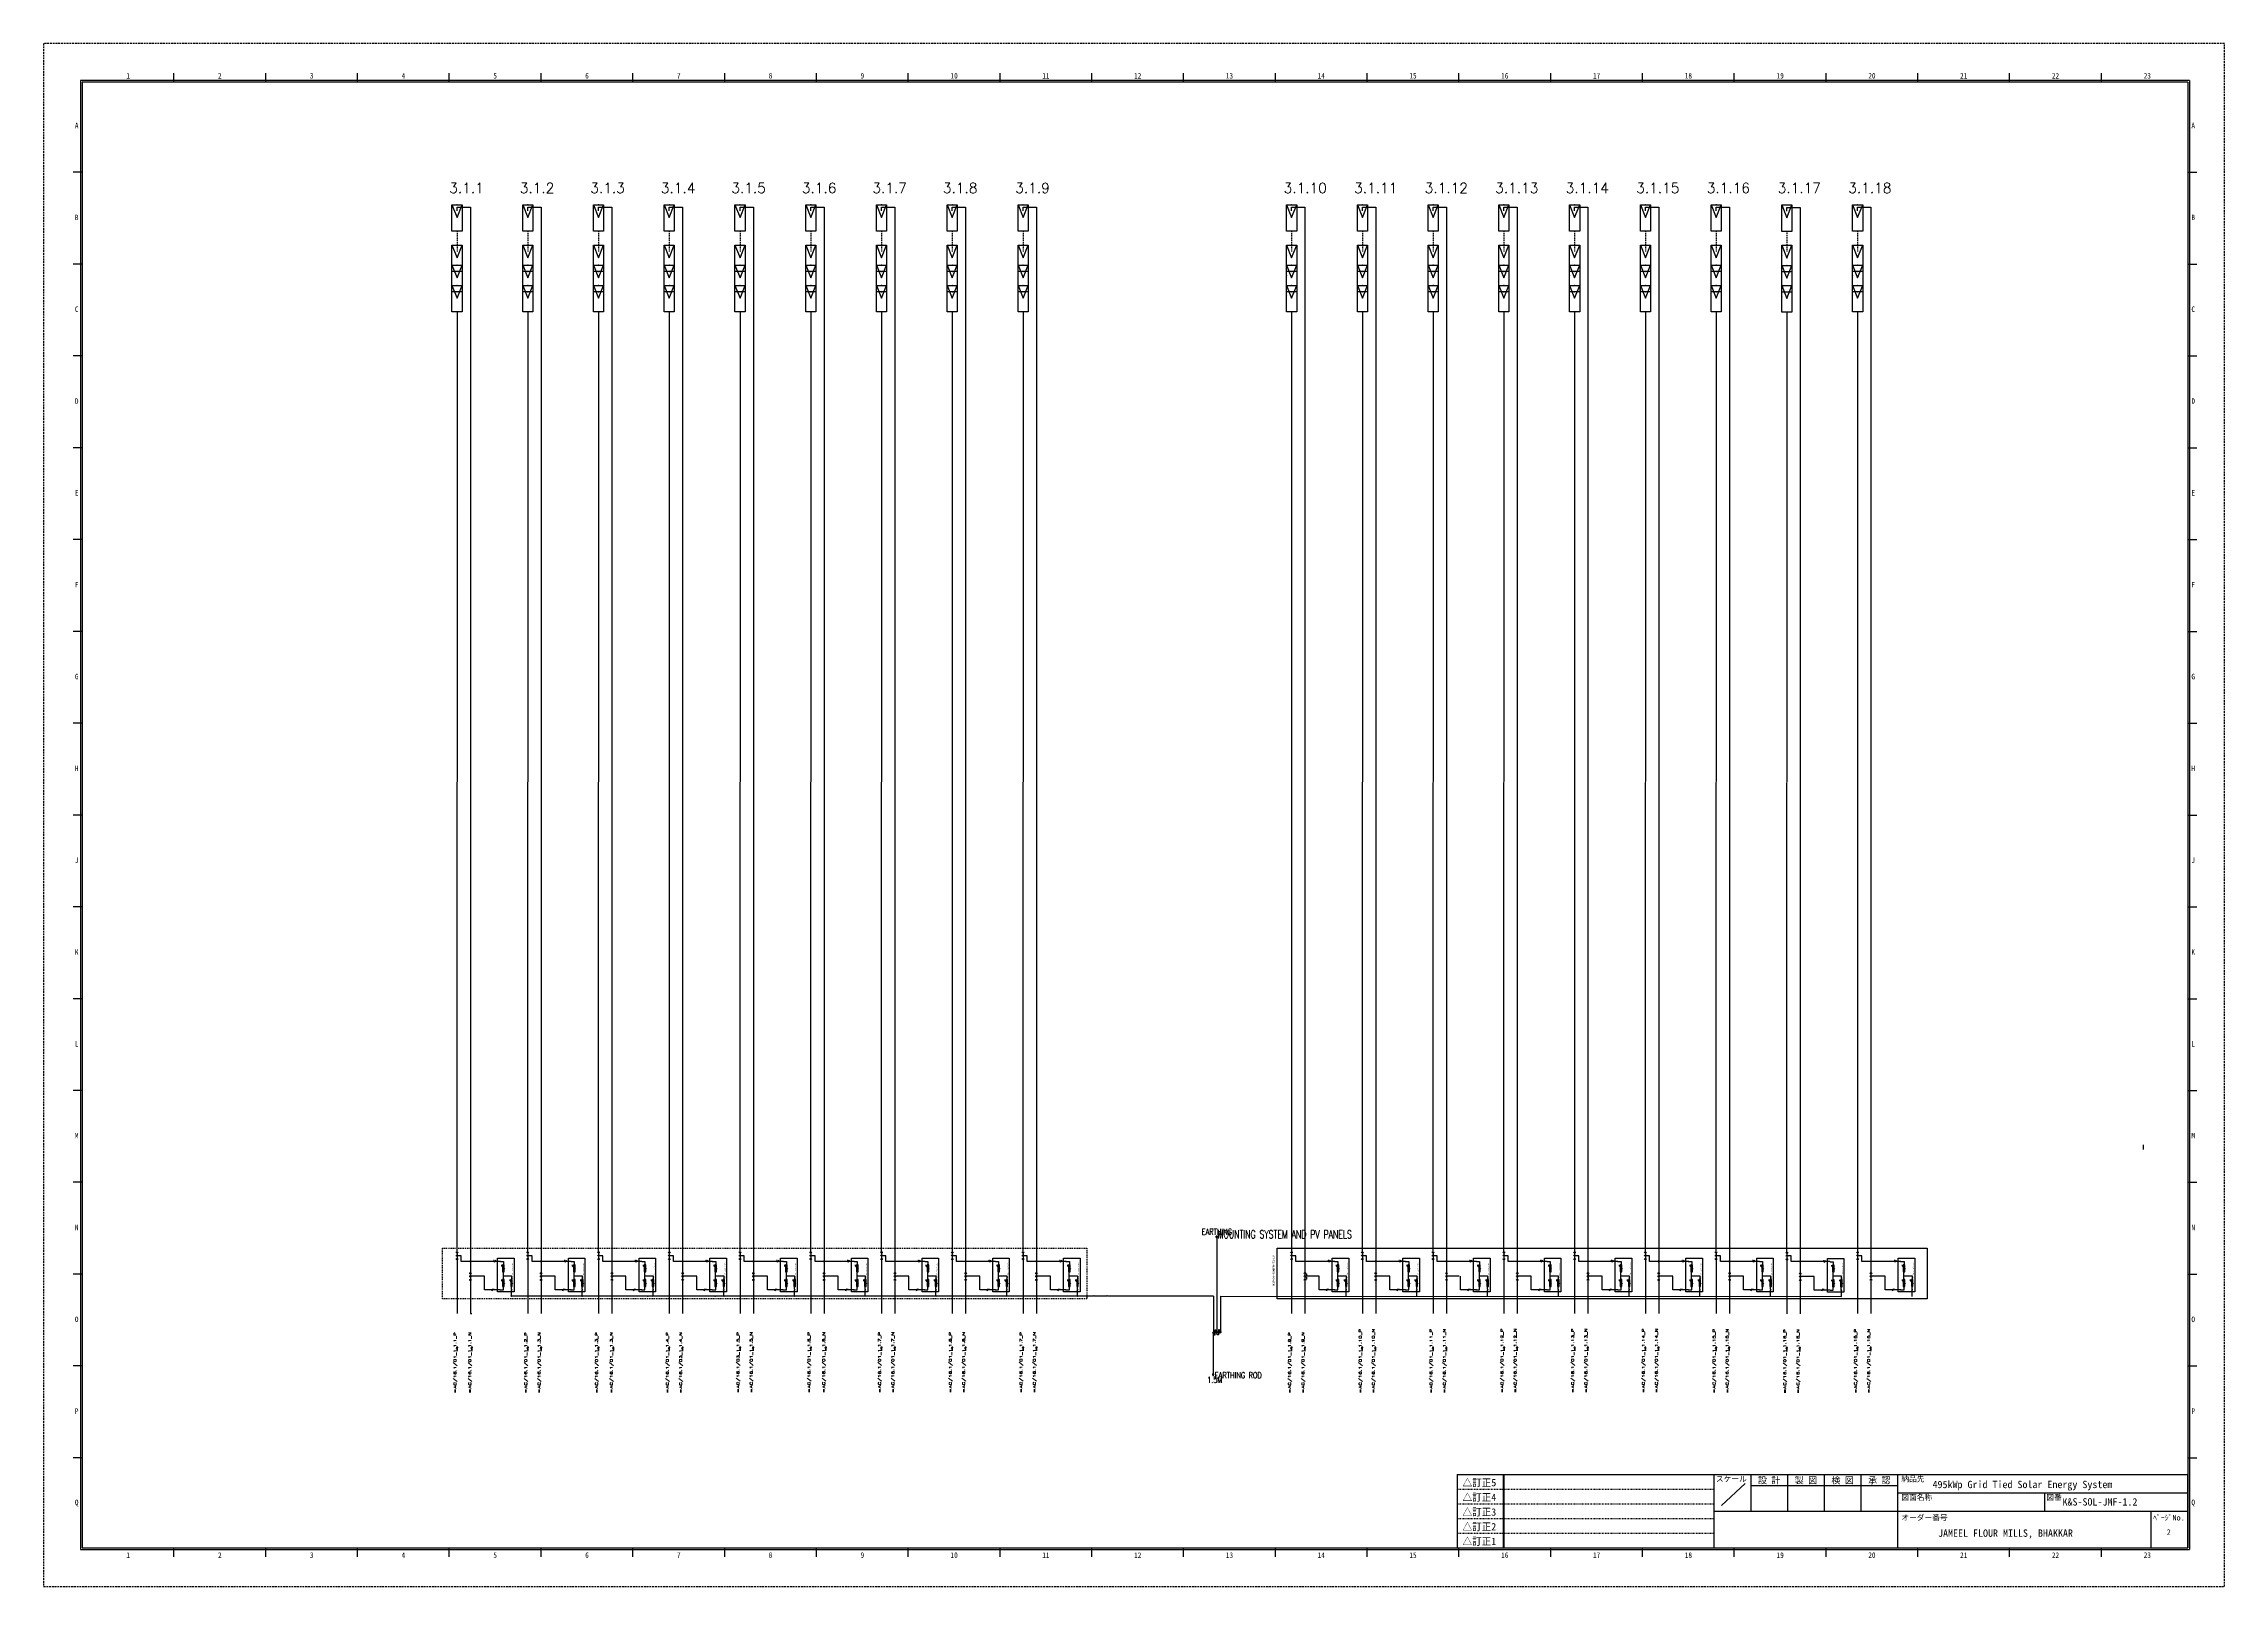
# Model space of a CAD drawing. Header units: inches. Extents: x 6 to 1968, y -75 to 125.
# Drawn here: x 1043.3 to 1326.2, y -75.3 to 124.8 of the extents above; entities that cross this region are included whole.
import ezdxf
from ezdxf.enums import TextEntityAlignment as Align

# ---------------------------------------------------------------- set-up
doc = ezdxf.new("R2010")
doc.units = ezdxf.units.IN
doc.header["$MEASUREMENT"] = 0
for name, pattern in [('DASHEDX2', [1.5, 1, -0.5]), ('HIDDEN', [0.375, 0.25, -0.125]), ('HIDDEN2', [0.1875, 0.125, -0.0625])]:
    doc.linetypes.add(name, pattern=pattern)
for name, color, linetype in [('COMMENT', 4, 'Continuous'), ('DESC', 1, 'Continuous'), ('GRN_10AWG', 3, 'Continuous'), ('GRN_12AWG', 3, 'Continuous'), ('GRY_20AWG', 9, 'Continuous'), ('HIDDEN', 7, 'HIDDEN'), ('LOCBOX', 92, 'HIDDEN2'), ('MISC', 2, 'Continuous'), ('RED_12AWG', 1, 'Continuous'), ('SYMS', 7, 'Continuous'), ('TAGS', 51, 'Continuous'), ('TITLE', 4, 'Continuous'), ('Title Block', 7, 'Continuous'), ('WIREREF', 61, 'Continuous'), ('ZUWAKU', 7, 'Continuous')]:
    doc.layers.add(name, color=color, linetype=linetype)
doc.styles.add('WD', font='romans.shx')
doc.styles.add('WD_IEC', font='isocp2.shx', dxfattribs={"width": 0.9, "height": 4})

# ---------------------------------------------------------------- blocks, each defined once
blk = doc.blocks.new('HA1S4')
for points in [[(0, 0), (-0.031, 0), (0, -0.094), (0.031, 0), (0, 0)], [(0.016, -0.011), (-0.016, -0.011), (0, -0.058), (0.016, -0.011)]]:
    blk.add_lwpolyline(points)
at = {"style": 'WD', "flags": 1}
for tag, p in [('X2TERM01', (0, 0)), ('SIGCODE', (0.035, -0.083))]:
    blk.add_attdef(tag, p, '', height=0.01, dxfattribs=at)
at = {"style": 'WD', "width": 0.7}
for tag, p in [('XREF', (0.088, -0.062)), ('DESC1', (0.088, 0.113))]:
    blk.add_attdef(tag, p, '', height=0.125, dxfattribs=at)
at = {"style": 'WD', "width": 0.8, "flags": 8}
blk.add_attdef('WIRENO', text='', height=0.125, dxfattribs=at).set_placement((0, -0.259), align=Align.CENTER)
blk = doc.blocks.new('WDDOT')
for radius in [0.03, 0.0187, 0.00929]:
    blk.add_circle((0, 0), radius)
blk = doc.blocks.new('VT0_02')
blk.add_circle((0, 0), 0.0699)
at = {"style": 'WD', "flags": 1}
for tag, p in [('X4TERM01', (-0.07, 0)), ('X2TERM01', (0, 0.07)), ('X1TERM01', (0.07, 0)), ('X8TERM01', (0, -0.07))]:
    blk.add_attdef(tag, p, '', height=0.01, dxfattribs=at)
blk = doc.blocks.new('HA1S2')
for points in [[(0, 0), (-0.03, 0), (0, 0.09), (0.03, 0), (0, 0)], [(-0.02, 0.01), (0.02, 0.01), (0, 0.06), (-0.02, 0.01)]]:
    blk.add_lwpolyline(points)
at = {"style": 'WD', "width": 0.8, "flags": 8}
blk.add_attdef('WIRENO', text='', height=0.125, dxfattribs=at).set_placement((0, 0.15), align=Align.CENTER)
at = {"style": 'WD', "flags": 1}
for tag, p in [('X8TERM01', (0, 0)), ('SIGCODE', (0.03, 0.07))]:
    blk.add_attdef(tag, p, '', height=0.01, dxfattribs=at)
at = {"style": 'WD', "width": 0.7}
for tag, p in [('XREF', (0.08, -0.04)), ('DESC1', (0.08, -0.21))]:
    blk.add_attdef(tag, p, '', height=0.125, dxfattribs=at)
blk = doc.blocks.new('VGND2')
for p, q in [((0, -0.125), (0, 0)), ((0.09375, -0.125), (-0.09375, -0.125)), ((-0.0625, -0.171875), (0.0625, -0.171875)), ((-0.03125, -0.21875), (0.03125, -0.21875))]:
    blk.add_line(p, q)
at = {"style": 'WD', "flags": 1}
for tag in ['ASSYCODE', 'X2TERM01', 'CAT', 'FAMILY', 'MFG']:
    blk.add_attdef(tag, (0, 0), '', height=0.01, dxfattribs=at)
at = {"style": 'WD', "width": 0.8}
for tag, p in [('INST', (0.15625, 0.125)), ('LOC', (0.15625, -0.03125)), ('TAG1', (0.15625, -0.1875)), ('DESC1', (0.15625, -0.34375)), ('DESC2', (0.15625, -0.5))]:
    blk.add_attdef(tag, text='', height=0.125, dxfattribs=at).set_placement(p, align=Align.MIDDLE_LEFT)
blk = doc.blocks.new('HT0_01')
for p, q in [((-0.0625, 0.0625), (0.0625, 0.0625)), ((-0.0625, -0.0625), (-0.0625, 0.0625)), ((0.0625, 0.0625), (0.0625, -0.0625)), ((0.0625, -0.0625), (-0.0625, -0.0625))]:
    blk.add_line(p, q)
at = {"style": 'WD', "flags": 1}
for tag, p in [('X4TERM01', (-0.0625, 0)), ('X2TERM01', (0, 0.0625)), ('X1TERM01', (0.0625, 0)), ('X8TERM01', (0, -0.0625))]:
    blk.add_attdef(tag, p, '', height=0.01, dxfattribs=at)
blk = doc.blocks.new('PVM')
at = {"color": 5}
for p, q in [((2.64, 1), (1.37, 0.5)), ((1.37, 0.5), (2.64, 0))]:
    blk.add_line(p, q, dxfattribs=at)
blk.add_lwpolyline([(0, 1), (2.64, 1), (2.64, 0), (0, 0)], close=True, dxfattribs=at)
at = {"layer": 'SYMS', "color": 5, "xscale": 0.3699338068975089, "yscale": 0.3699338068975089, "zscale": 0.3699338068975089}
for p in [(0, 0.5), (2.64, 0.5)]:
    blk.add_blockref('HT0_01', p, dxfattribs=at)
at = {"color": 5, "char_height": 0.065, "attachment_point": 1}
for s, insert, rotation in [('+', (1.62, 0.88), 180), ('-', (1.57, 0.07), 90)]:
    blk.add_mtext_dynamic_manual_height_columns(s, width=0.0989, gutter_width=0.325, heights=[0], dxfattribs=dict(at, insert=insert, rotation=rotation))
blk = doc.blocks.new('HT0_02')
blk.add_circle((0, 0), 0.0699)
at = {"style": 'WD', "flags": 1}
for tag, p in [('X4TERM01', (-0.07, 0)), ('X2TERM01', (0, 0.07)), ('X1TERM01', (0.07, 0)), ('X8TERM01', (0, -0.07))]:
    blk.add_attdef(tag, p, '', height=0.01, dxfattribs=at)
blk = doc.blocks.new('HGND4')
for p, q in [((0, 0), (10, 0)), ((10, -4), (10, 4)), ((11, -2), (11, 2)), ((12, -1), (12, 1))]:
    blk.add_line(p, q)
blk.add_circle((10, 0), 5)
at = {"style": 'WD_IEC'}
for tag, p in [('TAG1', (2, 5)), ('INST', (2, 12)), ('LOC', (2, 8))]:
    blk.add_attdef(tag, text='', height=2.5, dxfattribs=at).set_placement(p, align=Align.RIGHT)
at = {"style": 'WD_IEC', "flags": 1}
blk.add_attdef('X4TERM01', (0, 0), '', height=0.32, dxfattribs=at)
blk = doc.blocks.new('VT0_05')
blk.add_lwpolyline([(0.1, -0.1), (0, 0.1), (-0.1, -0.1)], close=True)
at = {"style": 'WD', "flags": 1}
for tag, p in [('X2TERM01', (0, 0.1)), ('X1TERM01', (0, 0)), ('X4TERM01', (0, 0)), ('X8TERM01', (0, -0.1))]:
    blk.add_attdef(tag, p, '', height=0.01, dxfattribs=at)
blk = doc.blocks.new('Lightening Surge Arrestor')
at = {"color": 7}
for p, q in [((0.5, 2.92), (0.5, 2.83)), ((0.5, 2.83), (0.83, 2.5)), ((0.5, 1.46), (0.5, 1.37)), ((0.5, 1.37), (0.83, 1.04)), ((1.31, 1.46), (1.31, 1.37)), ((1.31, 1.37), (1.63, 1.04))]:
    blk.add_line(p, q, dxfattribs=at)
for points in [[(0.11, 3.57), (1.75, 3.57), (1.75, 0.22), (0.11, 0.22)], [(0.77, 2.92), (0.61, 2.92), (0.61, 2.23), (0.77, 2.23)], [(0.77, 1.46), (0.61, 1.46), (0.61, 0.76), (0.77, 0.76)], [(1.57, 1.46), (1.42, 1.46), (1.42, 0.76), (1.57, 0.76)]]:
    blk.add_lwpolyline(points, close=True, dxfattribs=at)
at = {"layer": 'GRY_20AWG', "color": 7}
blk.add_line((1.49, 0.5), (1.49, 0.47), dxfattribs=at)
at = {"layer": 'RED_12AWG', "color": 7}
for p, q in [((0.38, 3.25), (0.69, 3.25)), ((0.69, 2.92), (0.68, 2.92)), ((0.68, 1.46), (0.68, 2.23)), ((0.69, 3.25), (0.69, 2.93)), ((0.68, 1.83), (1.49, 1.83)), ((0.69, 1.46), (0.68, 1.46)), ((0.69, 0.43), (0.69, 0.77)), ((1.49, 1.83), (1.49, 1.47)), ((1.49, 0.5), (1.49, 0.76))]:
    blk.add_line(p, q, dxfattribs=at)
at = {"layer": 'RED_12AWG', "color": 0}
blk.add_line((0.38, 0.43), (0.69, 0.43), dxfattribs=at)
at = {"layer": 'SYMS', "color": 7}
for name, p, xscale, yscale, zscale in [('HT0_02', (0.36, 3.25), 0.3314421991292846, 0.3314421991292846, 0.3314421991292846), ('VT0_05', (0.69, 2.92), 0.1052161047490845, 0.1052161047490845, 0.1052161047490845), ('VT0_05', (0.69, 1.46), 0.1052161047490845, 0.1052161047490845, 0.1052161047490845), ('HT0_02', (0.69, 1.46), 0.01504368401050088, 0.01504368401050088, 0.01504368401050088), ('VT0_05', (1.49, 1.46), 0.1052161047490845, 0.1052161047490845, 0.1052161047490845)]:
    blk.add_blockref(name, p, dxfattribs=dict(at, xscale=xscale, yscale=yscale, zscale=zscale))
at = {"layer": 'SYMS', "color": 7, "xscale": -0.1052161047490845, "yscale": 0.1052161047490845, "zscale": 0.1052161047490845, "rotation": 180}
for p in [(0.69, 2.23), (0.69, 0.77), (1.49, 0.77)]:
    blk.add_blockref('VT0_05', p, dxfattribs=at)
at = {"layer": 'SYMS', "xscale": 0.3314421991292846, "yscale": 0.3314421991292846, "zscale": 0.3314421991292846}
blk.add_blockref('HT0_02', (0.36, 0.43), dxfattribs=at)
at = {"layer": 'SYMS', "color": 7}
ref = blk.add_blockref('HGND4', (1.49, 0.47), dxfattribs=dict(at, xscale=0.005, yscale=0.005, zscale=0.005, rotation=270))
ref.add_attrib('TAG1', 'PE', dxfattribs={"layer": 'TAGS', "height": 0.0125, "rotation": 270, "style": 'WD_IEC'}).set_placement((1.51, 0.46), align=Align.RIGHT)
at = {"color": 7, "insert": (1.57, 1.49), "char_height": 0.065, "attachment_point": 1, "rotation": 90}
blk.add_mtext_dynamic_manual_height_columns('YCS6-C-T1/T2-1000DC-PV/20KA-40KA', width=1.8749, gutter_width=0.325, heights=[0], dxfattribs=at)
at = {"color": 7}
for tag, p in [('+', (0.45, 3.31)), ('-', (0.46, 0.49))]:
    blk.add_attdef(tag, p, '', height=0.065, dxfattribs=at)
blk.add_attdef('YCS6-C-T1/T2-1000DC-PV/20KA-40KA', (1.65, 1.49), '', height=0.065, rotation=90, dxfattribs=at)
blk = doc.blocks.new('HW01')
for p, q in [((0.06, 0.12), (-0.06, -0.12)), ((0.03, 0), (-0.03, 0))]:
    blk.add_line(p, q)
at = {"style": 'WD', "width": 0.8}
blk.add_attdef('TAG1', text='', height=0.125, dxfattribs=at).set_placement((-0.03, 0.03), align=Align.RIGHT)
at = {"style": 'WD', "width": 0.7, "flags": 1}
for tag, p in [('INST', (0, 0.36)), ('LOC', (0, 0.19)), ('DESC1', (0, -0.46)), ('DESC2', (0, -0.61)), ('XREF', (0, -0.3))]:
    blk.add_attdef(tag, text='', height=0.125, dxfattribs=at).set_placement(p, align=Align.CENTER)
at = {"style": 'WD', "flags": 1}
for tag, p in [('X4TERM01', (-0.03, 0)), ('X1TERM01', (0.03, 0))]:
    blk.add_attdef(tag, p, '', height=0.0125, dxfattribs=at)
at = {"linetype": 'Continuous', "style": 'WD', "flags": 9}
blk.add_attdef('ASSYCODE', text='', height=0.01, dxfattribs=at).set_placement((0.03, 0.04), align=Align.CENTER)
at = {"style": 'WD'}
for tag, p in [('X2LINK', (0, 0.12)), ('X8LINK', (0, -0.12))]:
    blk.add_attdef(tag, p, '', height=0.01, dxfattribs=at)
at = {"style": 'WD', "flags": 9}
blk.add_attdef('FAMILY', text='', height=0.01, dxfattribs=at).set_placement((0.02, 0.12), align=Align.CENTER)
at = {"style": 'WD', "width": 0.8}
blk.add_attdef('RATING1', (0.09, 0.03), '', height=0.125, dxfattribs=at)
at = {"style": 'WD', "width": 0.8, "flags": 1}
blk.add_attdef('MFG', text='', height=0.0938, dxfattribs=at).set_placement((-0.12, -0.03), align=Align.TOP_RIGHT)
blk.add_attdef('CAT', text='', height=0.0938, dxfattribs=at).set_placement((0.03, -0.03), align=Align.TOP_LEFT)
blk = doc.blocks.new('JIS_border_a0')
at = {"layer": 'ZUWAKU', "color": 5}
for p, q in [((20, 820), (20, 20)), ((1169, 820), (20, 820)), ((1169, 820), (1169, 20)), ((21, 819), (21, 21)), ((1168, 819), (21, 819)), ((1168, 819), (1168, 21)), ((20, 20), (1169, 20)), ((21, 21), (1168, 21)), ((594, 20), (594, 20)), ((644, 20), (644, 20)), ((694, 20), (694, 20)), ((744, 20), (744, 20)), ((794, 20), (794, 20)), ((844, 20), (844, 20))]:
    blk.add_line(p, q, dxfattribs=at)
at = {"layer": 'ZUWAKU'}
for p, q in [((71, 819), (71, 824)), ((121, 819), (121, 824)), ((171, 819), (171, 824)), ((221, 819), (221, 824)), ((271, 819), (271, 824)), ((321, 819), (321, 824)), ((371, 819), (371, 824)), ((421, 819), (421, 824)), ((471, 819), (471, 824)), ((521, 819), (521, 824)), ((571, 819), (571, 824)), ((621, 819), (621, 824)), ((671, 819), (671, 824)), ((721, 819), (721, 824)), ((771, 819), (771, 824)), ((821, 819), (821, 824)), ((871, 819), (871, 824)), ((921, 819), (921, 824)), ((971, 819), (971, 824)), ((1021, 819), (1021, 824)), ((1071, 819), (1071, 824)), ((1121, 819), (1121, 824)), ((21, 770), (16, 770)), ((1168, 770), (1173, 770)), ((21, 720), (16, 720)), ((1168, 720), (1173, 720)), ((21, 670), (16, 670)), ((1168, 670), (1173, 670)), ((21, 620), (16, 620)), ((1168, 620), (1173, 620)), ((21, 570), (16, 570)), ((1168, 570), (1173, 570)), ((21, 520), (16, 520)), ((1168, 520), (1173, 520)), ((21, 470), (16, 470)), ((1168, 470), (1173, 470)), ((21, 420), (16, 420)), ((1168, 420), (1173, 420)), ((21, 370), (16, 370)), ((1168, 370), (1173, 370)), ((21, 320), (16, 320)), ((1168, 320), (1173, 320)), ((21, 270), (16, 270)), ((1168, 270), (1173, 270)), ((21, 220), (16, 220)), ((1168, 220), (1173, 220)), ((21, 170), (16, 170)), ((1168, 170), (1173, 170)), ((21, 120), (16, 120)), ((1168, 120), (1173, 120)), ((21, 70), (16, 70)), ((1168, 70), (1173, 70)), ((71, 16), (71, 21)), ((121, 16), (121, 21)), ((171, 16), (171, 21)), ((221, 16), (221, 21)), ((271, 16), (271, 21)), ((321, 16), (321, 21)), ((371, 16), (371, 21)), ((421, 16), (421, 21)), ((471, 16), (471, 21)), ((521, 16), (521, 21)), ((571, 16), (571, 21)), ((621, 16), (621, 21)), ((671, 16), (671, 21)), ((721, 16), (721, 21)), ((771, 16), (771, 21)), ((821, 16), (821, 21)), ((871, 16), (871, 21)), ((921, 16), (921, 21)), ((971, 16), (971, 21)), ((1021, 16), (1021, 21)), ((1071, 16), (1071, 21)), ((1121, 16), (1121, 21))]:
    blk.add_line(p, q, dxfattribs=at)
at = {"layer": 'ZUWAKU', "color": 5, "linetype": 'DASHEDX2'}
blk.add_lwpolyline([(0, 0), (1188, 0), (1188, 840), (0, 840)], close=True, dxfattribs=at)
at = {"layer": 'COMMENT', "width": 0.8}
for s, p in [('1', (46, 822.5)), ('2', (96, 822.5)), ('3', (146, 822.5)), ('4', (196, 822.5)), ('5', (246, 822.5)), ('6', (296, 822.5)), ('7', (346, 822.5)), ('8', (396, 822.5)), ('9', (446, 822.5)), ('10', (496, 822.5)), ('11', (546, 822.5)), ('12', (596, 822.5)), ('13', (646, 822.5)), ('14', (696, 822.5)), ('15', (746, 822.5)), ('16', (796, 822.5)), ('17', (846, 822.5)), ('18', (896, 822.5)), ('19', (946, 822.5)), ('20', (996, 822.5)), ('21', (1046, 822.5)), ('22', (1096, 822.5)), ('23', (1146, 822.5)), ('A', (18, 795.4)), ('A', (1171, 795.4)), ('B', (18, 745.4)), ('B', (1171, 745.4)), ('C', (18, 695.4)), ('C', (1171, 695.4)), ('D', (18, 645.4)), ('D', (1171, 645.4)), ('E', (18, 595.4)), ('E', (1171, 595.4)), ('F', (18, 545.4)), ('F', (1171, 545.4)), ('G', (18, 495.4)), ('G', (1171, 495.4)), ('H', (18, 445.4)), ('H', (1171, 445.4)), ('J', (18, 395.4)), ('J', (1171, 395.4)), ('K', (18, 345.4)), ('K', (1171, 345.4)), ('L', (18, 295.4)), ('L', (1171, 295.4)), ('M', (18, 245.4)), ('M', (1171, 245.4)), ('N', (18, 195.4)), ('N', (1171, 195.4)), ('O', (18, 145.4)), ('O', (1171, 145.4)), ('P', (18, 95.4)), ('P', (1171, 95.4)), ('Q', (18, 45.4)), ('Q', (1171, 45.4)), ('1', (46, 17)), ('2', (96, 17)), ('3', (146, 17)), ('4', (196, 17)), ('5', (246, 17)), ('6', (296, 17)), ('7', (346, 17)), ('8', (396, 17)), ('9', (446, 17)), ('10', (496, 17)), ('11', (546, 17)), ('12', (596, 17)), ('13', (646, 17)), ('14', (696, 17)), ('15', (746, 17)), ('16', (796, 17)), ('17', (846, 17)), ('18', (896, 17)), ('19', (946, 17)), ('20', (996, 17)), ('21', (1046, 17)), ('22', (1096, 17)), ('23', (1146, 17))]:
    blk.add_text(s, height=3, dxfattribs=at).set_placement(p, align=Align.MIDDLE)
blk = doc.blocks.new('JIS_tblock_a0')
at = {"layer": 'HIDDEN'}
for p, q in [((-398, 32), (-258, 32)), ((-398, 24), (-258, 24)), ((-398, 16), (-258, 16)), ((-398, 8), (-258, 8))]:
    blk.add_line(p, q, dxfattribs=at)
at = {"layer": 'ZUWAKU'}
for p, q in [((-398, 40), (0, 40)), ((-398, 40), (-398, 0)), ((-373, 40), (-373, 0)), ((-372.5, 40), (-372.5, 0)), ((-258, 0), (-258, 40)), ((-238, 40), (-238, 20)), ((-218, 40), (-218, 20)), ((-198, 40), (-198, 20)), ((-178, 40), (-178, 20)), ((-158, 0), (-158, 40)), ((0, 0), (0, 40)), ((-241, 35), (-254, 23)), ((-238, 34), (-158, 34)), ((-158, 30), (0, 30)), ((-78, 30), (-78, 20)), ((-258, 20), (-158, 20)), ((-158, 20), (0, 20)), ((-20, 20), (-20, 0)), ((-398, 0), (0, 0))]:
    blk.add_line(p, q, dxfattribs=at)
at = {"layer": 'TITLE'}
for tag, p, height in [('REVINFO51', (-370, 34), 3), ('ORDER2', (-139, 32.5), 4), ('REVINFO41', (-370, 26), 3), ('SCALE0', (-247.5, 23), 3), ('INFO1', (-139, 22.5), 4), ('REVINFO31', (-370, 18), 3), ('REVINFO21', (-370, 10), 3), ('REVINFO11', (-370, 2), 3), ('ORDER1', (-136, 6), 4)]:
    blk.add_attdef(tag, p, '', height=height, dxfattribs=at)
for tag, p in [('REVDATEY5', (-306, 34)), ('REVDATEM5', (-298, 34)), ('REVDATED5', (-290, 34)), ('REVDESIGN5', (-260, 34)), ('REVDATEY4', (-306, 26)), ('REVDATEM4', (-298, 26)), ('REVDATED4', (-290, 26)), ('REVDESIGN4', (-260, 26)), ('SCALE1', (-251, 29)), ('REVDATEY3', (-306, 18)), ('REVDATEY2', (-306, 10)), ('REVDATEM3', (-298, 18)), ('REVDATEM2', (-298, 10)), ('REVDATED3', (-290, 18)), ('REVDATED2', (-290, 10)), ('REVDESIGN3', (-260, 18)), ('REVDESIGN2', (-260, 10)), ('REVDATEY1', (-306, 2)), ('REVDATEM1', (-298, 2)), ('REVDATED1', (-290, 2)), ('REVDESIGN1', (-260, 2))]:
    blk.add_attdef(tag, text='', height=3, dxfattribs=at).set_placement(p, align=Align.RIGHT)
for tag, height, p in [('DESIGN1', 3, (-228, 27)), ('DESIGN2', 3, (-208, 27)), ('DESIGN3', 3, (-188, 27)), ('DESIGN4', 3, (-168, 27)), ('FILENAME0', 4, (-47.8, 25)), ('PAGE0', 3, (-10.3, 8.6))]:
    blk.add_attdef(tag, text='', height=height, dxfattribs=at).set_placement(p, align=Align.MIDDLE)
at = {"layer": 'TITLE', "flags": 1}
for tag, p in [('TYPE0', (-398, 0)), ('ORDER3', (-398, 0)), ('ORDER4', (-398, 0)), ('ORDER5', (-398, 0)), ('ORDER6', (-398, 0)), ('ORDER7', (-398, 0)), ('ORDER8', (-398, 0)), ('ORDER9', (-398, 0)), ('ORDER10', (-398, 0)), ('ORDER11', (-398, 0)), ('ORDER12', (-398, 0)), ('ORDER13', (-398, 0)), ('ORDER14', (-398, 0)), ('ORDER15', (-398, 0)), ('ORDER16', (-398, 0)), ('ORDER17', (-398, 0)), ('ORDER18', (-398, 0)), ('ORDER19', (-398, 0)), ('ORDER20', (-398, 0)), ('ORDER21', (-398, 0)), ('ORDER22', (-398, 0)), ('ORDER23', (-398, 0)), ('SCALETYPE0', (-398, 0)), ('DATEY1', (-398, 0)), ('DATEM1', (-398, 0)), ('DATED1', (-398, 0)), ('DATEY2', (-398, 0)), ('DATEM2', (-398, 0)), ('DATED2', (-398, 0)), ('BANNAME0', (-398, 0)), ('INFO3', (-398, 0)), ('INFO4', (-398, 0)), ('INFO5', (-398, 0)), ('INFO6', (-398, 0)), ('INFO7', (-398, 0)), ('INFO8', (-398, 0)), ('INFO9', (-398, 0)), ('INFO10', (-398, 0)), ('INFO11', (-398, 0)), ('INFO12', (-398, 0)), ('INFO13', (-398, 0)), ('INFO14', (-398, 0)), ('INFO15', (-398, 0)), ('INFO16', (-398, 0)), ('INFO17', (-398, 0)), ('INFO18', (-398, 0)), ('INFO19', (-398, 0)), ('INFO20', (-398, 0)), ('INFO21', (-398, 0)), ('INFO22', (-398, 0)), ('INFO23', (-398, 0)), ('INFO24', (-398, 0)), ('DATEY3', (-398, 0)), ('DATEM3', (-398, 0)), ('DATED3', (-398, 0)), ('DATEY4', (-398, 0)), ('DATEM4', (-398, 0)), ('DATED4', (-398, 0)), ('DATEY5', (-398, 0)), ('DATEM5', (-398, 0)), ('DATED5', (-398, 0)), ('DATEY6', (-398, 0)), ('DATEM6', (-398, 0)), ('DATED6', (-398, 0)), ('REFERENCETYPE0', (-398, 0)), ('INFO2', (-397.7, 0))]:
    blk.add_attdef(tag, p, '', height=3, dxfattribs=at)
at = {"layer": 'TITLE', "width": 0.8, "flags": 1}
for tag in ['REVINFO12', 'REVINFO13', 'REVINFO22', 'REVINFO23', 'REVINFO32', 'REVINFO33', 'REVINFO42', 'REVINFO43', 'REVINFO52', 'REVINFO53', 'REVINFO61', 'REVINFO62', 'REVINFO63', 'REVINFO71', 'REVINFO72', 'REVINFO73', 'REVINFO81', 'REVINFO82', 'REVINFO83', 'REVDESIGN6', 'REVDESIGN7', 'REVDESIGN8', 'REVDATEY6', 'REVDATEM6', 'REVDATED6', 'REVDATEY7', 'REVDATEM7', 'REVDATED7', 'REVDATEY8', 'REVDATEM8', 'REVDATED8']:
    blk.add_attdef(tag, (-398, 0), '', height=3, dxfattribs=at)
at = {"layer": 'TITLE', "flags": 1}
blk.add_attdef('LPAGE0', text='', height=3, dxfattribs=at).set_placement((-11, 3), align=Align.CENTER)
blk.add_attdef('PAPER0', text='', height=1, dxfattribs=at).set_placement((-3, -1), align=Align.TOP_RIGHT)
at = {"layer": 'ZUWAKU'}
for s, height, p in [('△訂正5', 4, (-395, 33.5)), ('スケール', 3, (-257, 36)), ('納品先', 3, (-156, 36)), ('△訂正4', 4, (-395, 25.5)), ('図面名称', 3, (-156, 26)), ('図番', 3, (-77, 26)), ('△訂正3', 4, (-395, 17.5)), ('△訂正2', 4, (-395, 9.5)), ('オーダー番号', 3, (-156, 15)), ('△訂正1', 4, (-395, 1.5))]:
    blk.add_text(s, height=height, dxfattribs=at).set_placement(p)
for s, height, p in [('設 計', 3.5, (-228, 35)), ('製 図', 3.5, (-208, 35)), ('検 図', 3.5, (-188, 35)), ('承 認', 3.5, (-168, 35)), ('ﾍﾟｰｼﾞNo.', 3, (-10.2, 14.9))]:
    blk.add_text(s, height=height, dxfattribs=at).set_placement(p, align=Align.CENTER)

msp = doc.modelspace()

# ---------------------------------------------------------------- linework, layer by layer
at = {"layer": 'GRN_10AWG'}
for p, q in [((1315.74, -18.62), (1315.74, -18.02)), ((1195.57, -42.27), (1195.57, -29.98)), ((1113.18, -37.65), (1113.18, -36.87)), ((1122.36, -37.65), (1122.36, -36.87)), ((1131.54, -37.65), (1131.54, -36.87)), ((1149.89, -37.65), (1149.89, -36.87)), ((1195.08, -37.64), (1181.34, -37.64)), ((1195.08, -37.64), (1195.08, -42.36)), ((1196, -37.65), (1196, -42.27)), ((1196, -37.65), (1276.54, -37.69)), ((1212.28, -37.65), (1212.28, -36.87)), ((1221.46, -37.65), (1221.46, -36.87)), ((1230.64, -37.65), (1230.64, -36.87)), ((1239.82, -37.65), (1239.82, -36.87)), ((1249, -37.65), (1249, -36.87)), ((1258.18, -37.65), (1258.18, -36.87)), ((1267.36, -37.68), (1267.36, -36.87)), ((1276.54, -37.69), (1276.54, -36.9)), ((1285.72, -37.68), (1285.72, -36.87)), ((1195.04, -42.36), (1195.04, -47.67))]:
    msp.add_line(p, q, dxfattribs=at)
at = {"layer": 'GRN_10AWG', "color": 7}
for p, q in [((1140.71, -37.65), (1140.71, -36.87)), ((1159.07, -37.65), (1159.07, -36.87)), ((1168.25, -37.65), (1168.25, -36.87)), ((1177.43, -37.65), (1177.43, -36.87))]:
    msp.add_line(p, q, dxfattribs=at)
at = {"layer": 'GRN_12AWG'}
for p, q in [((1104, -37.64), (1104, -36.85)), ((1104.15, -37.64), (1104, -37.64)), ((1106.04, -37.64), (1104.15, -37.64)), ((1107.77, -37.64), (1106.17, -37.64)), ((1115.22, -37.64), (1107.9, -37.64)), ((1116.95, -37.64), (1115.35, -37.64)), ((1124.4, -37.64), (1117.08, -37.64)), ((1133.58, -37.64), (1126.26, -37.64)), ((1135.31, -37.64), (1133.71, -37.64)), ((1142.76, -37.64), (1135.44, -37.64)), ((1144.49, -37.64), (1142.89, -37.64)), ((1151.94, -37.64), (1144.62, -37.64)), ((1153.67, -37.64), (1152.07, -37.64)), ((1161.12, -37.64), (1153.8, -37.64)), ((1162.85, -37.64), (1161.25, -37.64)), ((1170.3, -37.64), (1162.98, -37.64)), ((1172.03, -37.64), (1170.43, -37.64)), ((1179.48, -37.64), (1172.16, -37.64)), ((1181.21, -37.64), (1179.61, -37.64))]:
    msp.add_line(p, q, dxfattribs=at)
at = {"layer": 'GRN_12AWG', "color": 7}
msp.add_line((1126.13, -37.64), (1124.53, -37.64), dxfattribs=at)
at = {"layer": 'GRN_12AWG'}
for centre in [(1106.11, -37.64), (1107.84, -37.64), (1115.29, -37.64), (1117.02, -37.64), (1133.65, -37.64), (1135.38, -37.64), (1142.83, -37.64), (1144.56, -37.64), (1152.01, -37.64), (1153.74, -37.64), (1161.19, -37.64), (1170.37, -37.64), (1172.1, -37.64), (1179.55, -37.64)]:
    msp.add_arc(centre, 0.0654, 0, 180, dxfattribs=at)
at = {"layer": 'GRN_12AWG', "color": 7}
for centre in [(1124.47, -37.64), (1126.2, -37.64), (1162.92, -37.64), (1181.28, -37.64)]:
    msp.add_arc(centre, 0.0654, 0, 180, dxfattribs=at)
at = {"layer": 'GRY_20AWG'}
for p, q in [((1195.51, -30.01), (1195.51, -29.89)), ((1195.55, -30.01), (1195.51, -30.01)), ((1195.18, -42.36), (1195.18, -42.69)), ((1195.28, -42.69), (1195.28, -42.04)), ((1195.28, -42.04), (1195.39, -42.04)), ((1195.39, -42.04), (1195.39, -42.36)), ((1195.48, -42.27), (1195.57, -42.27)), ((1195.57, -42.69), (1195.57, -42.36)), ((1195.84, -42.04), (1195.71, -42.04)), ((1195.71, -42.04), (1195.71, -42.69)), ((1195.93, -42.27), (1195.81, -42.27)), ((1195.84, -42.36), (1195.84, -42.04)), ((1196.07, -42.27), (1195.93, -42.27)), ((1196.07, -42.36), (1196.07, -42.27)), ((1195.08, -42.45), (1195.04, -42.45)), ((1195.18, -42.69), (1195.28, -42.69)), ((1195.71, -42.69), (1195.57, -42.69))]:
    msp.add_line(p, q, dxfattribs=at)
at = {"layer": 'LOCBOX', "color": 7}
msp.add_lwpolyline([(1095.04, -31.45), (1178.63, -31.45), (1178.63, -38.02), (1095.04, -38.02)], close=True, dxfattribs=at)
at = {"layer": 'RED_12AWG', "color": 7}
for p, q in [((1096.93, 103.08), (1096.93, 103.57)), ((1096.93, 103.57), (1098.66, 103.57)), ((1106.11, 103.08), (1106.11, 103.57)), ((1106.11, 103.57), (1107.84, 103.57)), ((1115.29, 103.08), (1115.29, 103.57)), ((1115.29, 103.57), (1117.02, 103.57)), ((1124.47, 103.08), (1124.47, 103.57)), ((1124.47, 103.57), (1126.2, 103.57)), ((1133.65, 103.08), (1133.65, 103.57)), ((1133.65, 103.57), (1135.38, 103.57)), ((1142.83, 103.08), (1142.83, 103.57)), ((1142.83, 103.57), (1144.56, 103.57)), ((1152.01, 103.08), (1152.01, 103.57)), ((1152.01, 103.57), (1153.74, 103.57)), ((1161.19, 103.08), (1161.19, 103.57)), ((1161.19, 103.57), (1162.92, 103.57)), ((1170.37, 103.08), (1170.37, 103.57)), ((1170.37, 103.57), (1172.1, 103.57)), ((1205.21, 103.08), (1205.21, 103.57)), ((1205.21, 103.57), (1206.95, 103.57)), ((1214.39, 103.08), (1214.39, 103.57)), ((1214.39, 103.57), (1216.13, 103.57)), ((1223.57, 103.08), (1223.57, 103.57)), ((1223.57, 103.57), (1225.3, 103.57)), ((1232.75, 103.08), (1232.75, 103.57)), ((1232.75, 103.57), (1234.48, 103.57)), ((1241.93, 103.08), (1241.93, 103.57)), ((1241.93, 103.57), (1243.66, 103.57)), ((1251.11, 103.08), (1251.11, 103.57)), ((1251.11, 103.57), (1252.84, 103.57)), ((1260.29, 103.08), (1260.29, 103.57)), ((1260.29, 103.57), (1262.02, 103.57)), ((1269.47, 103.05), (1269.47, 103.53)), ((1269.47, 103.53), (1271.2, 103.53)), ((1278.65, 103.08), (1278.65, 103.57)), ((1278.65, 103.57), (1280.38, 103.57)), ((1096.93, -32.08), (1096.93, -32.3)), ((1096.93, -32.48), (1096.93, -32.75)), ((1096.93, -32.93), (1096.93, -39.92)), ((1097.48, -32.41), (1097.02, -32.41)), ((1097.48, -33.14), (1097.48, -32.41)), ((1101.78, -33.14), (1097.48, -33.14)), ((1098.66, -33.21), (1098.66, -39.92)), ((1102.51, -33.14), (1101.87, -33.14)), ((1106.11, -32.08), (1106.11, -32.3)), ((1106.11, -32.48), (1106.11, -32.75)), ((1106.11, -32.93), (1106.11, -39.92)), ((1106.66, -32.41), (1106.2, -32.41)), ((1106.66, -33.14), (1106.66, -32.41)), ((1110.96, -33.14), (1106.66, -33.14)), ((1107.84, -33.21), (1107.84, -39.92)), ((1111.69, -33.14), (1111.05, -33.14)), ((1115.29, -32.08), (1115.29, -32.3)), ((1115.29, -32.48), (1115.29, -32.75)), ((1115.29, -32.93), (1115.29, -39.92)), ((1115.84, -32.41), (1115.38, -32.41)), ((1115.84, -33.14), (1115.84, -32.41)), ((1120.14, -33.14), (1115.84, -33.14)), ((1117.02, -33.21), (1117.02, -39.92)), ((1120.87, -33.14), (1120.23, -33.14)), ((1124.47, -32.08), (1124.47, -32.3)), ((1124.47, -32.48), (1124.47, -32.75)), ((1124.47, -32.93), (1124.47, -39.92)), ((1125.02, -32.41), (1124.56, -32.41)), ((1125.02, -33.14), (1125.02, -32.41)), ((1129.32, -33.14), (1125.02, -33.14)), ((1126.2, -33.21), (1126.2, -39.92)), ((1130.05, -33.14), (1129.41, -33.14)), ((1133.65, -32.08), (1133.65, -32.3)), ((1133.65, -32.48), (1133.65, -32.75)), ((1133.65, -32.93), (1133.65, -39.92)), ((1134.2, -32.41), (1133.74, -32.41)), ((1134.2, -33.14), (1134.2, -32.41)), ((1138.5, -33.14), (1134.2, -33.14)), ((1135.38, -33.21), (1135.38, -39.92)), ((1139.23, -33.14), (1138.59, -33.14)), ((1142.83, -32.08), (1142.83, -32.3)), ((1142.83, -32.48), (1142.83, -32.75)), ((1142.83, -32.93), (1142.83, -39.92)), ((1143.38, -32.41), (1142.92, -32.41)), ((1143.38, -33.14), (1143.38, -32.41)), ((1147.68, -33.14), (1143.38, -33.14)), ((1144.56, -33.21), (1144.56, -39.92)), ((1148.41, -33.14), (1147.77, -33.14)), ((1152.01, -32.08), (1152.01, -32.3)), ((1152.01, -32.48), (1152.01, -32.75)), ((1152.01, -32.93), (1152.01, -39.92)), ((1152.56, -32.41), (1152.1, -32.41)), ((1152.56, -33.14), (1152.56, -32.41)), ((1156.86, -33.14), (1152.56, -33.14)), ((1153.74, -33.21), (1153.74, -39.92)), ((1157.59, -33.14), (1156.94, -33.14)), ((1161.19, -32.08), (1161.19, -32.3)), ((1161.19, -32.48), (1161.19, -32.75)), ((1161.19, -32.93), (1161.19, -39.92)), ((1161.74, -32.41), (1161.28, -32.41)), ((1161.74, -33.14), (1161.74, -32.41)), ((1166.04, -33.14), (1161.74, -33.14)), ((1162.92, -33.21), (1162.92, -39.92)), ((1166.77, -33.14), (1166.12, -33.14)), ((1170.37, -32.08), (1170.37, -32.3)), ((1170.37, -32.48), (1170.37, -32.75)), ((1170.37, -32.93), (1170.37, -39.92)), ((1170.92, -32.41), (1170.46, -32.41)), ((1170.92, -33.14), (1170.92, -32.41)), ((1175.22, -33.14), (1170.92, -33.14)), ((1172.1, -33.21), (1172.1, -39.92)), ((1175.95, -33.14), (1175.3, -33.14)), ((1205.21, -32.08), (1205.21, -32.3)), ((1205.21, -32.48), (1205.21, -32.75)), ((1205.21, -32.93), (1205.21, -39.92)), ((1205.76, -32.41), (1205.31, -32.41)), ((1205.76, -33.14), (1205.76, -32.41)), ((1210.07, -33.14), (1205.76, -33.14)), ((1206.95, -33.21), (1206.95, -39.92)), ((1210.8, -33.14), (1210.15, -33.14)), ((1214.39, -32.08), (1214.39, -32.3)), ((1214.39, -32.48), (1214.39, -32.75)), ((1214.39, -32.93), (1214.39, -39.92)), ((1214.94, -32.41), (1214.49, -32.41)), ((1214.94, -33.14), (1214.94, -32.41)), ((1219.25, -33.14), (1214.94, -33.14)), ((1216.13, -33.21), (1216.13, -39.92)), ((1219.98, -33.14), (1219.33, -33.14)), ((1223.57, -32.08), (1223.57, -32.3)), ((1223.57, -32.48), (1223.57, -32.75)), ((1223.57, -32.93), (1223.57, -39.92)), ((1224.12, -32.41), (1223.67, -32.41)), ((1224.12, -33.14), (1224.12, -32.41)), ((1228.43, -33.14), (1224.12, -33.14)), ((1225.3, -33.21), (1225.3, -39.92)), ((1229.16, -33.14), (1228.51, -33.14)), ((1232.75, -32.08), (1232.75, -32.3)), ((1232.75, -32.48), (1232.75, -32.75)), ((1232.75, -32.93), (1232.75, -39.92)), ((1233.3, -32.41), (1232.85, -32.41)), ((1233.3, -33.14), (1233.3, -32.41)), ((1237.61, -33.14), (1233.3, -33.14)), ((1234.48, -33.21), (1234.48, -39.92)), ((1238.34, -33.14), (1237.69, -33.14)), ((1241.93, -32.08), (1241.93, -32.3)), ((1241.93, -32.48), (1241.93, -32.75)), ((1241.93, -32.93), (1241.93, -39.92)), ((1242.48, -32.41), (1242.02, -32.41)), ((1242.48, -33.14), (1242.48, -32.41)), ((1246.79, -33.14), (1242.48, -33.14)), ((1243.66, -33.21), (1243.66, -39.92)), ((1247.52, -33.14), (1246.87, -33.14)), ((1251.11, -32.08), (1251.11, -32.3)), ((1251.11, -32.48), (1251.11, -32.75)), ((1251.11, -32.93), (1251.11, -39.92)), ((1251.66, -32.41), (1251.2, -32.41)), ((1251.66, -33.14), (1251.66, -32.41)), ((1255.97, -33.14), (1251.66, -33.14)), ((1252.84, -33.21), (1252.84, -39.92)), ((1256.7, -33.14), (1256.05, -33.14)), ((1260.29, -32.08), (1260.29, -32.3)), ((1260.29, -32.48), (1260.29, -32.75)), ((1260.29, -32.93), (1260.29, -39.92)), ((1260.84, -32.41), (1260.38, -32.41)), ((1260.84, -33.14), (1260.84, -32.41)), ((1265.15, -33.14), (1260.84, -33.14)), ((1262.02, -33.21), (1262.02, -39.92)), ((1265.88, -33.14), (1265.23, -33.14)), ((1269.47, -32.12), (1269.47, -32.34)), ((1269.47, -32.52), (1269.47, -32.79)), ((1269.47, -32.97), (1269.47, -39.96)), ((1270.02, -32.44), (1269.56, -32.44)), ((1270.02, -33.18), (1270.02, -32.44)), ((1274.33, -33.18), (1270.02, -33.18)), ((1271.2, -33.25), (1271.2, -39.96)), ((1275.06, -33.18), (1274.41, -33.18)), ((1278.65, -32.08), (1278.65, -32.3)), ((1278.65, -32.48), (1278.65, -32.75)), ((1278.65, -32.93), (1278.65, -39.92)), ((1279.2, -32.41), (1278.74, -32.41)), ((1279.2, -33.14), (1279.2, -32.41)), ((1283.51, -33.14), (1279.2, -33.14)), ((1280.38, -33.21), (1280.38, -39.92)), ((1284.24, -33.14), (1283.59, -33.14)), ((1098.66, -34.78), (1098.66, -34.99)), ((1098.66, -35.18), (1098.66, -35.44)), ((1100.48, -35.05), (1098.75, -35.05)), ((1100.48, -36.84), (1100.48, -35.05)), ((1109.66, -35.05), (1107.93, -35.05)), ((1109.66, -36.84), (1109.66, -35.05)), ((1117.02, -34.78), (1117.02, -34.99)), ((1117.02, -35.18), (1117.02, -35.44)), ((1118.84, -35.05), (1117.11, -35.05)), ((1118.84, -36.84), (1118.84, -35.05)), ((1126.2, -34.78), (1126.2, -34.99)), ((1126.2, -35.18), (1126.2, -35.44)), ((1128.02, -35.05), (1126.29, -35.05)), ((1128.02, -36.84), (1128.02, -35.05)), ((1135.38, -34.78), (1135.38, -34.99)), ((1135.38, -35.18), (1135.38, -35.44)), ((1137.2, -35.05), (1135.47, -35.05)), ((1137.2, -36.84), (1137.2, -35.05)), ((1144.56, -34.78), (1144.56, -34.99)), ((1144.56, -35.18), (1144.56, -35.44)), ((1146.38, -35.05), (1144.65, -35.05)), ((1146.38, -36.84), (1146.38, -35.05)), ((1153.74, -34.78), (1153.74, -34.99)), ((1153.74, -35.18), (1153.74, -35.44)), ((1155.56, -35.05), (1153.83, -35.05)), ((1155.56, -36.84), (1155.56, -35.05)), ((1162.92, -34.78), (1162.92, -34.99)), ((1162.92, -35.18), (1162.92, -35.44)), ((1164.74, -35.05), (1163.01, -35.05)), ((1164.74, -36.84), (1164.74, -35.05)), ((1172.1, -34.78), (1172.1, -34.99)), ((1172.1, -35.18), (1172.1, -35.44)), ((1173.92, -35.05), (1172.19, -35.05)), ((1173.92, -36.84), (1173.92, -35.05)), ((1208.77, -35.05), (1207.04, -35.05)), ((1207.13, -34.77), (1207.13, -34.99)), ((1207.13, -35.17), (1207.13, -35.44)), ((1208.77, -36.84), (1208.77, -35.05)), ((1216.13, -34.78), (1216.13, -34.99)), ((1216.13, -35.18), (1216.13, -35.44)), ((1217.95, -35.05), (1216.22, -35.05)), ((1217.95, -36.84), (1217.95, -35.05)), ((1225.31, -34.78), (1225.31, -34.99)), ((1225.31, -35.18), (1225.31, -35.44)), ((1226.94, -35.05), (1225.4, -35.05)), ((1227.13, -36.84), (1227.13, -35.05)), ((1234.49, -34.78), (1234.49, -34.99)), ((1234.49, -35.18), (1234.49, -35.44)), ((1236.31, -35.05), (1234.58, -35.05)), ((1236.31, -36.84), (1236.31, -35.05)), ((1243.67, -34.78), (1243.67, -34.99)), ((1243.67, -35.18), (1243.67, -35.44)), ((1245.49, -35.05), (1243.76, -35.05)), ((1245.49, -36.84), (1245.49, -35.05)), ((1252.85, -34.78), (1252.85, -34.99)), ((1252.85, -35.18), (1252.85, -35.44)), ((1254.67, -35.05), (1252.94, -35.05)), ((1254.67, -36.84), (1254.67, -35.05)), ((1263.85, -35.05), (1262.12, -35.05)), ((1263.85, -36.84), (1263.85, -35.05)), ((1271.21, -34.81), (1271.21, -35.03)), ((1271.21, -35.21), (1271.21, -35.48)), ((1273.03, -35.09), (1271.3, -35.09)), ((1273.03, -36.87), (1273.03, -35.09)), ((1282.21, -35.05), (1280.48, -35.05)), ((1282.21, -36.84), (1282.21, -35.05)), ((1101.46, -36.84), (1100.48, -36.84)), ((1102.51, -36.84), (1101.54, -36.84)), ((1110.64, -36.84), (1109.66, -36.84)), ((1111.69, -36.84), (1110.72, -36.84)), ((1119.82, -36.84), (1118.84, -36.84)), ((1120.87, -36.84), (1119.9, -36.84)), ((1129, -36.84), (1128.02, -36.84)), ((1130.05, -36.84), (1129.08, -36.84)), ((1138.18, -36.84), (1137.2, -36.84)), ((1139.23, -36.84), (1138.26, -36.84)), ((1147.36, -36.84), (1146.38, -36.84)), ((1148.41, -36.84), (1147.44, -36.84)), ((1156.54, -36.84), (1155.56, -36.84)), ((1157.59, -36.84), (1156.62, -36.84)), ((1165.72, -36.84), (1164.74, -36.84)), ((1166.77, -36.84), (1165.8, -36.84)), ((1174.89, -36.84), (1173.92, -36.84)), ((1175.95, -36.84), (1174.98, -36.84)), ((1209.74, -36.84), (1208.77, -36.84)), ((1210.8, -36.84), (1209.83, -36.84)), ((1218.92, -36.84), (1217.95, -36.84)), ((1219.98, -36.84), (1219.01, -36.84)), ((1228.1, -36.84), (1227.13, -36.84)), ((1229.16, -36.84), (1228.18, -36.84)), ((1237.28, -36.84), (1236.31, -36.84)), ((1238.34, -36.84), (1237.36, -36.84)), ((1246.46, -36.84), (1245.49, -36.84)), ((1247.52, -36.84), (1246.54, -36.84)), ((1255.64, -36.84), (1254.67, -36.84)), ((1256.7, -36.84), (1255.72, -36.84)), ((1264.82, -36.84), (1263.85, -36.84)), ((1265.88, -36.84), (1264.9, -36.84)), ((1274, -36.87), (1273.03, -36.87)), ((1275.06, -36.87), (1274.08, -36.87)), ((1283.18, -36.84), (1282.21, -36.84)), ((1284.24, -36.84), (1283.26, -36.84)), ((1098.66, -39.92), (1098.85, -39.92))]:
    msp.add_line(p, q, dxfattribs=at)
at = {"layer": 'RED_12AWG', "color": 7, "ltscale": 2}
for p, q in [((1098.66, 103.57), (1098.66, -33.08)), ((1107.84, 103.57), (1107.84, -33.08)), ((1117.02, 103.57), (1117.02, -33.08)), ((1126.2, 103.57), (1126.2, -33.08)), ((1135.38, 103.57), (1135.38, -33.08)), ((1144.56, 103.57), (1144.56, -33.08)), ((1153.74, 103.57), (1153.74, -33.08)), ((1162.92, 103.57), (1162.92, -33.08)), ((1172.1, 103.57), (1172.1, -33.08)), ((1206.95, 103.57), (1206.95, -33.08)), ((1216.13, 103.57), (1216.13, -33.08)), ((1225.3, 103.57), (1225.3, -33.08)), ((1234.48, 103.57), (1234.48, -33.08)), ((1243.66, 103.57), (1243.66, -33.08)), ((1252.84, 103.57), (1252.84, -33.08)), ((1262.02, 103.57), (1262.02, -33.08)), ((1271.2, 103.53), (1271.2, -33.11)), ((1280.38, 103.57), (1280.38, -33.08)), ((1096.93, 89.95), (1096.9, -31.9)), ((1106.11, 89.95), (1106.08, -31.9)), ((1115.29, 89.95), (1115.26, -31.9)), ((1124.47, 89.95), (1124.44, -31.9)), ((1133.65, 89.95), (1133.62, -31.9)), ((1142.83, 89.95), (1142.8, -31.9)), ((1152.01, 89.95), (1151.98, -31.9)), ((1161.19, 89.95), (1161.16, -31.9)), ((1170.37, 89.95), (1170.34, -31.9)), ((1205.21, 89.95), (1205.18, -31.9)), ((1214.39, 89.95), (1214.36, -31.9)), ((1223.57, 89.95), (1223.54, -31.9)), ((1232.75, 89.95), (1232.72, -31.9)), ((1241.93, 89.95), (1241.9, -31.9)), ((1251.11, 89.95), (1251.08, -31.9)), ((1260.29, 89.95), (1260.26, -31.9)), ((1269.47, 89.92), (1269.44, -31.94)), ((1278.65, 89.95), (1278.62, -31.9)), ((1206.95, 29.4), (1206.95, -33.08)), ((1216.13, 29.4), (1216.13, -33.08)), ((1225.3, 29.4), (1225.3, -33.08)), ((1234.48, 29.4), (1234.48, -33.08)), ((1243.66, 29.4), (1243.66, -33.08)), ((1252.84, 29.4), (1252.84, -33.08)), ((1262.02, 29.4), (1262.02, -33.08)), ((1271.2, 29.36), (1271.2, -33.11)), ((1280.38, 29.4), (1280.38, -33.08)), ((1205.18, 15.78), (1205.18, -31.9)), ((1214.36, 15.78), (1214.36, -31.9)), ((1223.54, 15.78), (1223.54, -31.9)), ((1232.72, 15.78), (1232.72, -31.9)), ((1241.9, 15.78), (1241.9, -31.9)), ((1251.08, 15.78), (1251.08, -31.9)), ((1260.26, 15.78), (1260.26, -31.9)), ((1269.44, 15.75), (1269.44, -31.94)), ((1278.62, 15.78), (1278.62, -31.9))]:
    msp.add_line(p, q, dxfattribs=at)
at = {"layer": 'RED_12AWG', "color": 7, "linetype": 'HIDDEN2'}
for p, q in [((1096.93, 100.44), (1096.93, 97.83)), ((1106.11, 100.44), (1106.11, 97.83)), ((1115.29, 100.44), (1115.29, 97.83)), ((1124.47, 100.44), (1124.47, 97.83)), ((1133.65, 100.44), (1133.65, 97.83)), ((1142.83, 100.44), (1142.83, 97.83)), ((1152.01, 100.44), (1152.01, 97.83)), ((1161.19, 100.44), (1161.19, 97.83)), ((1170.37, 100.44), (1170.37, 97.83)), ((1205.21, 100.44), (1205.21, 97.83)), ((1214.39, 100.44), (1214.39, 97.83)), ((1223.57, 100.44), (1223.57, 97.83)), ((1232.75, 100.44), (1232.75, 97.83)), ((1241.93, 100.44), (1241.93, 97.83)), ((1251.11, 100.44), (1251.11, 97.83)), ((1260.29, 100.44), (1260.29, 97.83)), ((1269.47, 100.41), (1269.47, 97.79)), ((1278.65, 100.44), (1278.65, 97.83))]:
    msp.add_line(p, q, dxfattribs=at)
at = {"layer": 'RED_12AWG', "color": 7}
msp.add_lwpolyline([(1203.33, -31.45), (1287.67, -31.45), (1287.67, -38.02), (1203.33, -38.02)], close=True, dxfattribs=at)
for centre in [(1098.66, -33.14), (1107.84, -33.14), (1117.02, -33.14), (1126.2, -33.14), (1135.38, -33.14), (1144.56, -33.14), (1153.74, -33.14), (1162.92, -33.14), (1172.1, -33.14), (1206.95, -33.14), (1216.13, -33.14), (1225.3, -33.14), (1234.48, -33.14), (1243.66, -33.14), (1252.84, -33.14), (1262.02, -33.14), (1271.2, -33.18), (1280.38, -33.14)]:
    msp.add_arc(centre, 0.0654, 90, 270, dxfattribs=at)

# ---------------------------------------------------------------- block references
at = {"xscale": 0.2381753094695285, "yscale": 0.2381753094695285, "zscale": 0.2381753094695285}
msp.add_blockref('JIS_border_a0', (1043.29, -75.29), dxfattribs=at)
msp.add_blockref('JIS_tblock_a0', (1321.48, -70.29), dxfattribs=at).add_auto_attribs({'ORDER1': 'JAMEEL FLOUR MILLS, BHAKKAR', 'ORDER2': '495kWp Grid Tied Solar Energy System', 'FILENAME0': 'K&S-SOL-JMF-1.2', 'PAGE0': '2'})
at = {"layer": 'RED_12AWG', "color": 7, "xscale": 1.307144824541121, "yscale": 1.307144824541121, "zscale": 1.307144824541121}
for name, p in [('VT0_02', (1096.93, -31.99)), ('VT0_02', (1096.93, -32.39)), ('VT0_02', (1096.93, -32.84)), ('Lightening Surge Arrestor', (1102.05, -37.4)), ('VT0_02', (1106.11, -31.99)), ('VT0_02', (1106.11, -32.39)), ('VT0_02', (1106.11, -32.84)), ('Lightening Surge Arrestor', (1111.23, -37.4)), ('VT0_02', (1115.29, -31.99)), ('VT0_02', (1115.29, -32.39)), ('VT0_02', (1115.29, -32.84)), ('Lightening Surge Arrestor', (1120.41, -37.4)), ('VT0_02', (1124.47, -31.99)), ('VT0_02', (1124.47, -32.39)), ('VT0_02', (1124.47, -32.84)), ('Lightening Surge Arrestor', (1129.59, -37.4)), ('VT0_02', (1133.65, -31.99)), ('VT0_02', (1133.65, -32.39)), ('VT0_02', (1133.65, -32.84)), ('Lightening Surge Arrestor', (1138.77, -37.4)), ('VT0_02', (1142.83, -31.99)), ('VT0_02', (1142.83, -32.39)), ('VT0_02', (1142.83, -32.84)), ('Lightening Surge Arrestor', (1147.95, -37.4)), ('VT0_02', (1152.01, -31.99)), ('VT0_02', (1152.01, -32.39)), ('VT0_02', (1152.01, -32.84)), ('Lightening Surge Arrestor', (1157.12, -37.4)), ('VT0_02', (1161.19, -31.99)), ('VT0_02', (1161.19, -32.39)), ('VT0_02', (1161.19, -32.84)), ('Lightening Surge Arrestor', (1166.3, -37.4)), ('VT0_02', (1170.37, -31.99)), ('VT0_02', (1170.37, -32.39)), ('VT0_02', (1170.37, -32.84)), ('Lightening Surge Arrestor', (1175.48, -37.4)), ('VT0_02', (1205.21, -31.99)), ('VT0_02', (1205.21, -32.39)), ('VT0_02', (1205.21, -32.84)), ('Lightening Surge Arrestor', (1210.33, -37.4)), ('VT0_02', (1214.39, -31.99)), ('VT0_02', (1214.39, -32.39)), ('VT0_02', (1214.39, -32.84)), ('Lightening Surge Arrestor', (1219.51, -37.4)), ('VT0_02', (1223.57, -31.99)), ('VT0_02', (1223.57, -32.39)), ('VT0_02', (1223.57, -32.84)), ('Lightening Surge Arrestor', (1228.69, -37.4)), ('VT0_02', (1232.75, -31.99)), ('VT0_02', (1232.75, -32.39)), ('VT0_02', (1232.75, -32.84)), ('Lightening Surge Arrestor', (1237.87, -37.4)), ('VT0_02', (1241.93, -31.99)), ('VT0_02', (1241.93, -32.39)), ('VT0_02', (1241.93, -32.84)), ('Lightening Surge Arrestor', (1247.05, -37.4)), ('VT0_02', (1251.11, -31.99)), ('VT0_02', (1251.11, -32.39)), ('VT0_02', (1251.11, -32.84)), ('Lightening Surge Arrestor', (1256.23, -37.4)), ('VT0_02', (1260.29, -31.99)), ('VT0_02', (1260.29, -32.39)), ('VT0_02', (1260.29, -32.84)), ('Lightening Surge Arrestor', (1265.41, -37.4)), ('VT0_02', (1269.47, -32.03)), ('VT0_02', (1269.47, -32.43)), ('VT0_02', (1269.47, -32.88)), ('Lightening Surge Arrestor', (1274.59, -37.43)), ('VT0_02', (1278.65, -31.99)), ('VT0_02', (1278.65, -32.39)), ('VT0_02', (1278.65, -32.84)), ('Lightening Surge Arrestor', (1283.77, -37.4)), ('VT0_02', (1098.66, -34.69)), ('VT0_02', (1098.66, -35.08)), ('VT0_02', (1098.66, -35.54)), ('VT0_02', (1107.84, -34.69)), ('VT0_02', (1107.84, -35.08)), ('VT0_02', (1107.84, -35.54)), ('VT0_02', (1117.02, -34.69)), ('VT0_02', (1117.02, -35.08)), ('VT0_02', (1117.02, -35.54)), ('VT0_02', (1126.2, -34.69)), ('VT0_02', (1126.2, -35.08)), ('VT0_02', (1126.2, -35.54)), ('VT0_02', (1135.38, -34.69)), ('VT0_02', (1135.38, -35.08)), ('VT0_02', (1135.38, -35.54)), ('VT0_02', (1144.56, -34.69)), ('VT0_02', (1144.56, -35.08)), ('VT0_02', (1144.56, -35.54)), ('VT0_02', (1153.74, -34.69)), ('VT0_02', (1153.74, -35.08)), ('VT0_02', (1153.74, -35.54)), ('VT0_02', (1162.92, -34.69)), ('VT0_02', (1162.92, -35.08)), ('VT0_02', (1162.92, -35.54)), ('VT0_02', (1172.1, -34.69)), ('VT0_02', (1172.1, -35.08)), ('VT0_02', (1172.1, -35.54)), ('VT0_02', (1206.95, -34.69)), ('VT0_02', (1206.95, -35.08)), ('VT0_02', (1206.95, -35.54)), ('VT0_02', (1216.13, -34.69)), ('VT0_02', (1216.13, -35.08)), ('VT0_02', (1216.13, -35.54)), ('VT0_02', (1225.31, -34.69)), ('VT0_02', (1225.31, -35.08)), ('VT0_02', (1225.31, -35.54)), ('VT0_02', (1234.49, -34.69)), ('VT0_02', (1234.49, -35.08)), ('VT0_02', (1234.49, -35.54)), ('VT0_02', (1243.67, -34.69)), ('VT0_02', (1243.67, -35.08)), ('VT0_02', (1243.67, -35.54)), ('VT0_02', (1252.85, -34.69)), ('VT0_02', (1252.85, -35.08)), ('VT0_02', (1252.85, -35.54)), ('VT0_02', (1262.03, -34.69)), ('VT0_02', (1262.03, -35.08)), ('VT0_02', (1262.03, -35.54)), ('VT0_02', (1271.21, -34.72)), ('VT0_02', (1271.21, -35.12)), ('VT0_02', (1271.21, -35.57)), ('VT0_02', (1280.39, -34.69)), ('VT0_02', (1280.39, -35.08)), ('VT0_02', (1280.39, -35.54)), ('WDDOT', (1113.18, -37.65)), ('WDDOT', (1121.69, -37.65)), ('WDDOT', (1130.43, -37.65)), ('WDDOT', (1139.61, -37.65))]:
    msp.add_blockref(name, p, dxfattribs=at)
at = {"layer": 'RED_12AWG', "color": 7}
ref = msp.add_blockref('HW01', (1101.83, -33.14), dxfattribs=dict(at, xscale=1.307144824541121, yscale=1.307144824541121, zscale=1.307144824541121))
ref.add_attrib('TAG1', '+', dxfattribs={"layer": 'TAGS', "height": 0.163, "style": 'WD', "width": 0.8}).set_placement((1101.78, -33.1), align=Align.RIGHT)
ref = msp.add_blockref('HW01', (1111, -33.14), dxfattribs=dict(at, xscale=1.307144824541121, yscale=1.307144824541121, zscale=1.307144824541121))
ref.add_attrib('TAG1', '+', dxfattribs={"layer": 'TAGS', "height": 0.163, "style": 'WD', "width": 0.8}).set_placement((1110.96, -33.1), align=Align.RIGHT)
ref = msp.add_blockref('HW01', (1120.18, -33.14), dxfattribs=dict(at, xscale=1.307144824541121, yscale=1.307144824541121, zscale=1.307144824541121))
ref.add_attrib('TAG1', '+', dxfattribs={"layer": 'TAGS', "height": 0.163, "style": 'WD', "width": 0.8}).set_placement((1120.14, -33.1), align=Align.RIGHT)
ref = msp.add_blockref('HW01', (1129.36, -33.14), dxfattribs=dict(at, xscale=1.307144824541121, yscale=1.307144824541121, zscale=1.307144824541121))
ref.add_attrib('TAG1', '+', dxfattribs={"layer": 'TAGS', "height": 0.163, "style": 'WD', "width": 0.8}).set_placement((1129.32, -33.1), align=Align.RIGHT)
ref = msp.add_blockref('HW01', (1138.54, -33.14), dxfattribs=dict(at, xscale=1.307144824541121, yscale=1.307144824541121, zscale=1.307144824541121))
ref.add_attrib('TAG1', '+', dxfattribs={"layer": 'TAGS', "height": 0.163, "style": 'WD', "width": 0.8}).set_placement((1138.5, -33.1), align=Align.RIGHT)
ref = msp.add_blockref('HW01', (1147.72, -33.14), dxfattribs=dict(at, xscale=1.307144824541121, yscale=1.307144824541121, zscale=1.307144824541121))
ref.add_attrib('TAG1', '+', dxfattribs={"layer": 'TAGS', "height": 0.163, "style": 'WD', "width": 0.8}).set_placement((1147.68, -33.1), align=Align.RIGHT)
ref = msp.add_blockref('HW01', (1156.9, -33.14), dxfattribs=dict(at, xscale=1.307144824541121, yscale=1.307144824541121, zscale=1.307144824541121))
ref.add_attrib('TAG1', '+', dxfattribs={"layer": 'TAGS', "height": 0.163, "style": 'WD', "width": 0.8}).set_placement((1156.86, -33.1), align=Align.RIGHT)
ref = msp.add_blockref('HW01', (1166.08, -33.14), dxfattribs=dict(at, xscale=1.307144824541121, yscale=1.307144824541121, zscale=1.307144824541121))
ref.add_attrib('TAG1', '+', dxfattribs={"layer": 'TAGS', "height": 0.163, "style": 'WD', "width": 0.8}).set_placement((1166.04, -33.1), align=Align.RIGHT)
ref = msp.add_blockref('HW01', (1175.26, -33.14), dxfattribs=dict(at, xscale=1.307144824541121, yscale=1.307144824541121, zscale=1.307144824541121))
ref.add_attrib('TAG1', '+', dxfattribs={"layer": 'TAGS', "height": 0.163, "style": 'WD', "width": 0.8}).set_placement((1175.22, -33.1), align=Align.RIGHT)
ref = msp.add_blockref('HW01', (1210.11, -33.14), dxfattribs=dict(at, xscale=1.307144824541121, yscale=1.307144824541121, zscale=1.307144824541121))
ref.add_attrib('TAG1', '+', dxfattribs={"layer": 'TAGS', "height": 0.163, "style": 'WD', "width": 0.8}).set_placement((1210.07, -33.1), align=Align.RIGHT)
ref = msp.add_blockref('HW01', (1219.29, -33.14), dxfattribs=dict(at, xscale=1.307144824541121, yscale=1.307144824541121, zscale=1.307144824541121))
ref.add_attrib('TAG1', '+', dxfattribs={"layer": 'TAGS', "height": 0.163, "style": 'WD', "width": 0.8}).set_placement((1219.25, -33.1), align=Align.RIGHT)
ref = msp.add_blockref('HW01', (1228.47, -33.14), dxfattribs=dict(at, xscale=1.307144824541121, yscale=1.307144824541121, zscale=1.307144824541121))
ref.add_attrib('TAG1', '+', dxfattribs={"layer": 'TAGS', "height": 0.163, "style": 'WD', "width": 0.8}).set_placement((1228.43, -33.1), align=Align.RIGHT)
ref = msp.add_blockref('HW01', (1237.65, -33.14), dxfattribs=dict(at, xscale=1.307144824541121, yscale=1.307144824541121, zscale=1.307144824541121))
ref.add_attrib('TAG1', '+', dxfattribs={"layer": 'TAGS', "height": 0.163, "style": 'WD', "width": 0.8}).set_placement((1237.61, -33.1), align=Align.RIGHT)
ref = msp.add_blockref('HW01', (1246.83, -33.14), dxfattribs=dict(at, xscale=1.307144824541121, yscale=1.307144824541121, zscale=1.307144824541121))
ref.add_attrib('TAG1', '+', dxfattribs={"layer": 'TAGS', "height": 0.163, "style": 'WD', "width": 0.8}).set_placement((1246.79, -33.1), align=Align.RIGHT)
ref = msp.add_blockref('HW01', (1256.01, -33.14), dxfattribs=dict(at, xscale=1.307144824541121, yscale=1.307144824541121, zscale=1.307144824541121))
ref.add_attrib('TAG1', '+', dxfattribs={"layer": 'TAGS', "height": 0.163, "style": 'WD', "width": 0.8}).set_placement((1255.97, -33.1), align=Align.RIGHT)
ref = msp.add_blockref('HW01', (1265.19, -33.14), dxfattribs=dict(at, xscale=1.307144824541121, yscale=1.307144824541121, zscale=1.307144824541121))
ref.add_attrib('TAG1', '+', dxfattribs={"layer": 'TAGS', "height": 0.163, "style": 'WD', "width": 0.8}).set_placement((1265.15, -33.1), align=Align.RIGHT)
ref = msp.add_blockref('HW01', (1274.37, -33.18), dxfattribs=dict(at, xscale=1.307144824541121, yscale=1.307144824541121, zscale=1.307144824541121))
ref.add_attrib('TAG1', '+', dxfattribs={"layer": 'TAGS', "height": 0.163, "style": 'WD', "width": 0.8}).set_placement((1274.33, -33.14), align=Align.RIGHT)
ref = msp.add_blockref('HW01', (1283.55, -33.14), dxfattribs=dict(at, xscale=1.307144824541121, yscale=1.307144824541121, zscale=1.307144824541121))
ref.add_attrib('TAG1', '+', dxfattribs={"layer": 'TAGS', "height": 0.163, "style": 'WD', "width": 0.8}).set_placement((1283.51, -33.1), align=Align.RIGHT)
ref = msp.add_blockref('HW01', (1101.5, -36.84), dxfattribs=dict(at, xscale=1.307144824541121, yscale=1.307144824541121, zscale=1.307144824541121))
ref.add_attrib('RATING1', '-', (1101.62, -36.8), dxfattribs={"layer": 'MISC', "height": 0.163, "style": 'WD', "width": 0.8})
ref = msp.add_blockref('HW01', (1110.68, -36.84), dxfattribs=dict(at, xscale=1.307144824541121, yscale=1.307144824541121, zscale=1.307144824541121))
ref.add_attrib('RATING1', '-', (1110.8, -36.8), dxfattribs={"layer": 'MISC', "height": 0.163, "style": 'WD', "width": 0.8})
ref = msp.add_blockref('HW01', (1119.86, -36.84), dxfattribs=dict(at, xscale=1.307144824541121, yscale=1.307144824541121, zscale=1.307144824541121))
ref.add_attrib('RATING1', '-', (1119.98, -36.8), dxfattribs={"layer": 'MISC', "height": 0.163, "style": 'WD', "width": 0.8})
ref = msp.add_blockref('HW01', (1129.04, -36.84), dxfattribs=dict(at, xscale=1.307144824541121, yscale=1.307144824541121, zscale=1.307144824541121))
ref.add_attrib('RATING1', '-', (1129.16, -36.8), dxfattribs={"layer": 'MISC', "height": 0.163, "style": 'WD', "width": 0.8})
ref = msp.add_blockref('HW01', (1138.22, -36.84), dxfattribs=dict(at, xscale=1.307144824541121, yscale=1.307144824541121, zscale=1.307144824541121))
ref.add_attrib('RATING1', '-', (1138.34, -36.8), dxfattribs={"layer": 'MISC', "height": 0.163, "style": 'WD', "width": 0.8})
ref = msp.add_blockref('HW01', (1147.4, -36.84), dxfattribs=dict(at, xscale=1.307144824541121, yscale=1.307144824541121, zscale=1.307144824541121))
ref.add_attrib('RATING1', '-', (1147.52, -36.8), dxfattribs={"layer": 'MISC', "height": 0.163, "style": 'WD', "width": 0.8})
ref = msp.add_blockref('HW01', (1156.58, -36.84), dxfattribs=dict(at, xscale=1.307144824541121, yscale=1.307144824541121, zscale=1.307144824541121))
ref.add_attrib('RATING1', '-', (1156.7, -36.8), dxfattribs={"layer": 'MISC', "height": 0.163, "style": 'WD', "width": 0.8})
ref = msp.add_blockref('HW01', (1165.76, -36.84), dxfattribs=dict(at, xscale=1.307144824541121, yscale=1.307144824541121, zscale=1.307144824541121))
ref.add_attrib('RATING1', '-', (1165.88, -36.8), dxfattribs={"layer": 'MISC', "height": 0.163, "style": 'WD', "width": 0.8})
ref = msp.add_blockref('HW01', (1174.94, -36.84), dxfattribs=dict(at, xscale=1.307144824541121, yscale=1.307144824541121, zscale=1.307144824541121))
ref.add_attrib('RATING1', '-', (1175.06, -36.8), dxfattribs={"layer": 'MISC', "height": 0.163, "style": 'WD', "width": 0.8})
ref = msp.add_blockref('HW01', (1209.78, -36.84), dxfattribs=dict(at, xscale=1.307144824541121, yscale=1.307144824541121, zscale=1.307144824541121))
ref.add_attrib('RATING1', '-', (1209.91, -36.8), dxfattribs={"layer": 'MISC', "height": 0.163, "style": 'WD', "width": 0.8})
ref = msp.add_blockref('HW01', (1218.96, -36.84), dxfattribs=dict(at, xscale=1.307144824541121, yscale=1.307144824541121, zscale=1.307144824541121))
ref.add_attrib('RATING1', '-', (1219.09, -36.8), dxfattribs={"layer": 'MISC', "height": 0.163, "style": 'WD', "width": 0.8})
ref = msp.add_blockref('HW01', (1228.14, -36.84), dxfattribs=dict(at, xscale=1.307144824541121, yscale=1.307144824541121, zscale=1.307144824541121))
ref.add_attrib('RATING1', '-', (1228.27, -36.8), dxfattribs={"layer": 'MISC', "height": 0.163, "style": 'WD', "width": 0.8})
ref = msp.add_blockref('HW01', (1237.32, -36.84), dxfattribs=dict(at, xscale=1.307144824541121, yscale=1.307144824541121, zscale=1.307144824541121))
ref.add_attrib('RATING1', '-', (1237.45, -36.8), dxfattribs={"layer": 'MISC', "height": 0.163, "style": 'WD', "width": 0.8})
ref = msp.add_blockref('HW01', (1246.5, -36.84), dxfattribs=dict(at, xscale=1.307144824541121, yscale=1.307144824541121, zscale=1.307144824541121))
ref.add_attrib('RATING1', '-', (1246.63, -36.8), dxfattribs={"layer": 'MISC', "height": 0.163, "style": 'WD', "width": 0.8})
ref = msp.add_blockref('HW01', (1255.68, -36.84), dxfattribs=dict(at, xscale=1.307144824541121, yscale=1.307144824541121, zscale=1.307144824541121))
ref.add_attrib('RATING1', '-', (1255.81, -36.8), dxfattribs={"layer": 'MISC', "height": 0.163, "style": 'WD', "width": 0.8})
ref = msp.add_blockref('HW01', (1264.86, -36.84), dxfattribs=dict(at, xscale=1.307144824541121, yscale=1.307144824541121, zscale=1.307144824541121))
ref.add_attrib('RATING1', '-', (1264.99, -36.8), dxfattribs={"layer": 'MISC', "height": 0.163, "style": 'WD', "width": 0.8})
ref = msp.add_blockref('HW01', (1274.04, -36.87), dxfattribs=dict(at, xscale=1.307144824541121, yscale=1.307144824541121, zscale=1.307144824541121))
ref.add_attrib('RATING1', '-', (1274.17, -36.83), dxfattribs={"layer": 'MISC', "height": 0.163, "style": 'WD', "width": 0.8})
ref = msp.add_blockref('HW01', (1283.22, -36.84), dxfattribs=dict(at, xscale=1.307144824541121, yscale=1.307144824541121, zscale=1.307144824541121))
ref.add_attrib('RATING1', '-', (1283.35, -36.8), dxfattribs={"layer": 'MISC', "height": 0.163, "style": 'WD', "width": 0.8})
at = {"layer": 'RED_12AWG', "color": 1}
ref = msp.add_blockref('HA1S4', (1096.93, -44.29), dxfattribs=dict(at, xscale=2.614289649082241, yscale=5.228579298164482, zscale=1.307144824541121))
ref.add_attrib('WIRENO', '=AC/16.1/01_1.1.1_P', dxfattribs={"layer": 'WIREREF', "color": 0, "height": 0.3268, "rotation": 90, "style": 'WD', "width": 1.6, "flags": 8}).set_placement((1096.93, -50.24), align=Align.BOTTOM_LEFT)
ref = msp.add_blockref('HA1S4', (1098.85, -44.29), dxfattribs=dict(at, xscale=2.614289649082241, yscale=5.228579298164482, zscale=1.307144824541121))
ref.add_attrib('WIRENO', '=AC/16.1/01_1.1.1_N', dxfattribs={"layer": 'WIREREF', "color": 0, "height": 0.3268, "rotation": 90, "style": 'WD', "width": 1.6, "flags": 8}).set_placement((1098.85, -50.24), align=Align.BOTTOM_LEFT)
at = {"layer": 'RED_12AWG', "color": 7}
ref = msp.add_blockref('HA1S4', (1205.21, -44.29), dxfattribs=dict(at, xscale=2.614289649082241, yscale=5.228579298164482, zscale=1.307144824541121))
ref.add_attrib('WIRENO', '=AC/16.1/01_1.1.9_P', dxfattribs={"layer": 'WIREREF', "color": 1, "height": 0.3268, "rotation": 90, "style": 'WD', "width": 1.6, "flags": 8}).set_placement((1205.21, -50.24), align=Align.BOTTOM_LEFT)
ref = msp.add_blockref('HA1S4', (1206.95, -44.29), dxfattribs=dict(at, xscale=2.614289649082241, yscale=5.228579298164482, zscale=1.307144824541121))
ref.add_attrib('WIRENO', '=AC/16.1/01_1.1.9_N', dxfattribs={"layer": 'WIREREF', "color": 1, "height": 0.3268, "rotation": 90, "style": 'WD', "width": 1.6, "flags": 8}).set_placement((1206.95, -50.24), align=Align.BOTTOM_LEFT)
ref = msp.add_blockref('HA1S4', (1214.38, -44.29), dxfattribs=dict(at, xscale=2.614289649082241, yscale=5.228579298164482, zscale=1.307144824541121))
ref.add_attrib('WIRENO', '=AC/16.1/01_1.1.10_P', dxfattribs={"layer": 'WIREREF', "color": 1, "height": 0.3268, "rotation": 90, "style": 'WD', "width": 1.6, "flags": 8}).set_placement((1214.38, -50.24), align=Align.BOTTOM_LEFT)
ref = msp.add_blockref('HA1S4', (1216.08, -44.29), dxfattribs=dict(at, xscale=2.614289649082241, yscale=5.228579298164482, zscale=1.307144824541121))
ref.add_attrib('WIRENO', '=AC/16.1/01_1.1.10_N', dxfattribs={"layer": 'WIREREF', "color": 1, "height": 0.3268, "rotation": 90, "style": 'WD', "width": 1.6, "flags": 8}).set_placement((1216.08, -50.24), align=Align.BOTTOM_LEFT)
ref = msp.add_blockref('HA1S4', (1223.56, -44.29), dxfattribs=dict(at, xscale=2.614289649082241, yscale=5.228579298164482, zscale=1.307144824541121))
ref.add_attrib('WIRENO', '=AC/16.1/01_1.1.11_P', dxfattribs={"layer": 'WIREREF', "color": 1, "height": 0.3268, "rotation": 90, "style": 'WD', "width": 1.6, "flags": 8}).set_placement((1223.56, -50.24), align=Align.BOTTOM_LEFT)
ref = msp.add_blockref('HA1S4', (1225.29, -44.29), dxfattribs=dict(at, xscale=2.614289649082241, yscale=5.228579298164482, zscale=1.307144824541121))
ref.add_attrib('WIRENO', '=AC/16.1/01_1.1.11_N', dxfattribs={"layer": 'WIREREF', "color": 1, "height": 0.3268, "rotation": 90, "style": 'WD', "width": 1.6, "flags": 8}).set_placement((1225.29, -50.24), align=Align.BOTTOM_LEFT)
ref = msp.add_blockref('HA1S4', (1232.78, -44.25), dxfattribs=dict(at, xscale=2.614289649082241, yscale=5.228579298164482, zscale=1.307144824541121))
ref.add_attrib('WIRENO', '=AC/16.1/01_1.1.12_P', dxfattribs={"layer": 'WIREREF', "color": 1, "height": 0.3268, "rotation": 90, "style": 'WD', "width": 1.6, "flags": 8}).set_placement((1232.78, -50.2), align=Align.BOTTOM_LEFT)
ref = msp.add_blockref('HA1S4', (1234.48, -44.25), dxfattribs=dict(at, xscale=2.614289649082241, yscale=5.228579298164482, zscale=1.307144824541121))
ref.add_attrib('WIRENO', '=AC/16.1/01_1.1.12_N', dxfattribs={"layer": 'WIREREF', "color": 1, "height": 0.3268, "rotation": 90, "style": 'WD', "width": 1.6, "flags": 8}).set_placement((1234.48, -50.2), align=Align.BOTTOM_LEFT)
ref = msp.add_blockref('HA1S4', (1241.94, -44.25), dxfattribs=dict(at, xscale=2.614289649082241, yscale=5.228579298164482, zscale=1.307144824541121))
ref.add_attrib('WIRENO', '=AC/16.1/01_1.1.13_P', dxfattribs={"layer": 'WIREREF', "color": 1, "height": 0.3268, "rotation": 90, "style": 'WD', "width": 1.6, "flags": 8}).set_placement((1241.94, -50.2), align=Align.BOTTOM_LEFT)
ref = msp.add_blockref('HA1S4', (1243.66, -44.25), dxfattribs=dict(at, xscale=2.614289649082241, yscale=5.228579298164482, zscale=1.307144824541121))
ref.add_attrib('WIRENO', '=AC/16.1/01_1.1.13_N', dxfattribs={"layer": 'WIREREF', "color": 1, "height": 0.3268, "rotation": 90, "style": 'WD', "width": 1.6, "flags": 8}).set_placement((1243.66, -50.2), align=Align.BOTTOM_LEFT)
ref = msp.add_blockref('HA1S4', (1251.11, -44.25), dxfattribs=dict(at, xscale=2.614289649082241, yscale=5.228579298164482, zscale=1.307144824541121))
ref.add_attrib('WIRENO', '=AC/16.1/01_1.1.14_P', dxfattribs={"layer": 'WIREREF', "color": 1, "height": 0.3268, "rotation": 90, "style": 'WD', "width": 1.6, "flags": 8}).set_placement((1251.11, -50.2), align=Align.BOTTOM_LEFT)
ref = msp.add_blockref('HA1S4', (1252.81, -44.25), dxfattribs=dict(at, xscale=2.614289649082241, yscale=5.228579298164482, zscale=1.307144824541121))
ref.add_attrib('WIRENO', '=AC/16.1/01_1.1.14_N', dxfattribs={"layer": 'WIREREF', "color": 1, "height": 0.3268, "rotation": 90, "style": 'WD', "width": 1.6, "flags": 8}).set_placement((1252.81, -50.2), align=Align.BOTTOM_LEFT)
ref = msp.add_blockref('HA1S4', (1260.29, -44.29), dxfattribs=dict(at, xscale=2.614289649082241, yscale=5.228579298164482, zscale=1.307144824541121))
ref.add_attrib('WIRENO', '=AC/16.1/01_1.1.15_P', dxfattribs={"layer": 'WIREREF', "color": 1, "height": 0.3268, "rotation": 90, "style": 'WD', "width": 1.6, "flags": 8}).set_placement((1260.29, -50.23), align=Align.BOTTOM_LEFT)
ref = msp.add_blockref('HA1S4', (1261.99, -44.29), dxfattribs=dict(at, xscale=2.614289649082241, yscale=5.228579298164482, zscale=1.307144824541121))
ref.add_attrib('WIRENO', '=AC/16.1/01_1.1.15_N', dxfattribs={"layer": 'WIREREF', "color": 1, "height": 0.3268, "rotation": 90, "style": 'WD', "width": 1.6, "flags": 8}).set_placement((1261.99, -50.23), align=Align.BOTTOM_LEFT)
ref = msp.add_blockref('HA1S4', (1269.47, -44.32), dxfattribs=dict(at, xscale=2.614289649082241, yscale=5.228579298164482, zscale=1.307144824541121))
ref.add_attrib('WIRENO', '=AC/16.1/01_1.1.16_P', dxfattribs={"layer": 'WIREREF', "color": 1, "height": 0.3268, "rotation": 90, "style": 'WD', "width": 1.6, "flags": 8}).set_placement((1269.47, -50.27), align=Align.BOTTOM_LEFT)
ref = msp.add_blockref('HA1S4', (1271.17, -44.32), dxfattribs=dict(at, xscale=2.614289649082241, yscale=5.228579298164482, zscale=1.307144824541121))
ref.add_attrib('WIRENO', '=AC/16.1/01_1.1.16_N', dxfattribs={"layer": 'WIREREF', "color": 1, "height": 0.3268, "rotation": 90, "style": 'WD', "width": 1.6, "flags": 8}).set_placement((1271.17, -50.27), align=Align.BOTTOM_LEFT)
ref = msp.add_blockref('HA1S4', (1278.65, -44.29), dxfattribs=dict(at, xscale=2.614289649082241, yscale=5.228579298164482, zscale=1.307144824541121))
ref.add_attrib('WIRENO', '=AC/16.1/01_1.1.15_P', dxfattribs={"layer": 'WIREREF', "color": 1, "height": 0.3268, "rotation": 90, "style": 'WD', "width": 1.6, "flags": 8}).set_placement((1278.65, -50.23), align=Align.BOTTOM_LEFT)
ref = msp.add_blockref('HA1S4', (1280.35, -44.29), dxfattribs=dict(at, xscale=2.614289649082241, yscale=5.228579298164482, zscale=1.307144824541121))
ref.add_attrib('WIRENO', '=AC/16.1/01_1.1.15_N', dxfattribs={"layer": 'WIREREF', "color": 1, "height": 0.3268, "rotation": 90, "style": 'WD', "width": 1.6, "flags": 8}).set_placement((1280.35, -50.23), align=Align.BOTTOM_LEFT)
at = {"layer": 'SYMS', "color": 7, "xscale": 1.307144824541121, "yscale": 1.307144824541121, "zscale": 1.307144824541121, "rotation": 90}
for p in [(1097.58, 100.44), (1106.76, 100.44), (1115.94, 100.44), (1125.12, 100.44), (1134.3, 100.44), (1143.48, 100.44), (1152.66, 100.44), (1161.84, 100.44), (1171.02, 100.44), (1205.87, 100.44), (1215.05, 100.44), (1224.23, 100.44), (1233.41, 100.44), (1242.59, 100.44), (1251.77, 100.44), (1260.95, 100.44), (1270.13, 100.41), (1279.31, 100.44), (1097.58, 95.21), (1106.76, 95.21), (1115.94, 95.21), (1125.12, 95.21), (1134.3, 95.21), (1143.48, 95.21), (1152.66, 95.21), (1161.84, 95.21), (1171.02, 95.21), (1205.87, 95.21), (1215.05, 95.21), (1224.23, 95.21), (1233.41, 95.21), (1242.59, 95.21), (1251.77, 95.21), (1260.95, 95.21), (1270.13, 95.18), (1279.31, 95.21), (1097.58, 92.6), (1097.58, 89.98), (1106.76, 92.6), (1106.76, 89.98), (1115.94, 92.6), (1115.94, 89.98), (1125.12, 92.6), (1125.12, 89.98), (1134.3, 92.6), (1134.3, 89.98), (1143.48, 92.6), (1143.48, 89.98), (1152.66, 92.6), (1152.66, 89.98), (1161.84, 92.6), (1161.84, 89.98), (1171.02, 92.6), (1171.02, 89.98), (1205.87, 92.6), (1205.87, 89.98), (1215.05, 92.6), (1215.05, 89.98), (1224.23, 92.6), (1224.23, 89.98), (1233.41, 92.6), (1233.41, 89.98), (1242.59, 92.6), (1242.59, 89.98), (1251.77, 92.6), (1251.77, 89.98), (1260.95, 92.6), (1260.95, 89.98), (1270.13, 92.56), (1270.13, 89.95), (1279.31, 92.6), (1279.31, 89.98)]:
    msp.add_blockref('PVM', p, dxfattribs=at)
at = {"layer": 'SYMS'}
ref = msp.add_blockref('HA1S2', (1195.51, -29.89), dxfattribs=dict(at, xscale=1.307144824541121, yscale=1.307144824541121, zscale=1.307144824541121))
ref.add_attrib('DESC1', 'MOUNTING SYSTEM AND PV PANELS', (1195.62, -30.16), dxfattribs={"layer": 'DESC', "height": 1.0457, "style": 'WD', "width": 0.7})
ref.add_attrib('WIRENO', 'EARTHING', dxfattribs={"layer": 'WIREREF', "height": 0.784, "style": 'WD', "width": 0.8, "flags": 8}).set_placement((1195.51, -29.69), align=Align.CENTER)
at = {"layer": 'SYMS', "xscale": 1.307144824541121, "yscale": 1.307144824541121, "zscale": 1.307144824541121, "rotation": 90}
for p in [(1195.48, -29.98), (1195.08, -42.36), (1195.48, -42.36), (1195.93, -42.36)]:
    msp.add_blockref('VT0_02', p, dxfattribs=at)
at = {"layer": 'SYMS', "xscale": 1.307144824541121, "yscale": 1.307144824541121, "zscale": 1.307144824541121}
for p in [(1104, -37.64), (1195.08, -42.45), (1195.57, -42.27), (1196, -42.27)]:
    msp.add_blockref('WDDOT', p, dxfattribs=at)
at = {"layer": 'SYMS', "color": 7, "xscale": 1.307144824541121, "yscale": 1.307144824541121, "zscale": 1.307144824541121}
for p in [(1122.36, -37.64), (1131.54, -37.64), (1140.71, -37.64), (1149.89, -37.64), (1159.07, -37.64), (1168.25, -37.64), (1177.43, -37.64)]:
    msp.add_blockref('WDDOT', p, dxfattribs=at)
at = {"layer": 'SYMS'}
ref = msp.add_blockref('VGND2', (1195.04, -47.67), dxfattribs=dict(at, xscale=1.307144824541121, yscale=1.307144824541121, zscale=1.307144824541121))
ref.add_attrib('TAG1', 'EARTHING ROD ', dxfattribs={"layer": 'TAGS', "height": 0.7843, "style": 'WD', "width": 0.8}).set_placement((1195.24, -47.91), align=Align.MIDDLE_LEFT)
ref.add_attrib('DESC1', '1.5M', dxfattribs={"layer": 'DESC', "height": 0.784, "style": 'WD', "width": 0.8}).set_placement((1195.24, -48.12), align=Align.TOP_CENTER)
at = {"layer": 'Title Block', "color": 7}
ref = msp.add_blockref('HA1S4', (1106.11, -44.29), dxfattribs=dict(at, xscale=2.614289649082241, yscale=5.228579298164482, zscale=1.307144824541121))
ref.add_attrib('WIRENO', '=AC/16.1/01_1.1.2_P', dxfattribs={"layer": 'WIREREF', "color": 1, "height": 0.3268, "rotation": 90, "style": 'WD', "width": 1.6, "flags": 8}).set_placement((1106.11, -50.24), align=Align.BOTTOM_LEFT)
ref = msp.add_blockref('HA1S4', (1107.84, -44.29), dxfattribs=dict(at, xscale=2.614289649082241, yscale=5.228579298164482, zscale=1.307144824541121))
ref.add_attrib('WIRENO', '=AC/16.1/01_1.1.3_N', dxfattribs={"layer": 'WIREREF', "color": 1, "height": 0.3268, "rotation": 90, "style": 'WD', "width": 1.6, "flags": 8}).set_placement((1107.84, -50.24), align=Align.BOTTOM_LEFT)
ref = msp.add_blockref('HA1S4', (1115.29, -44.29), dxfattribs=dict(at, xscale=2.614289649082241, yscale=5.228579298164482, zscale=1.307144824541121))
ref.add_attrib('WIRENO', '=AC/16.1/01_1.1.3_P', dxfattribs={"layer": 'WIREREF', "color": 1, "height": 0.3268, "rotation": 90, "style": 'WD', "width": 1.6, "flags": 8}).set_placement((1115.29, -50.24), align=Align.BOTTOM_LEFT)
ref = msp.add_blockref('HA1S4', (1117.21, -44.29), dxfattribs=dict(at, xscale=2.614289649082241, yscale=5.228579298164482, zscale=1.307144824541121))
ref.add_attrib('WIRENO', '=AC/16.1/01_1.1.3_N', dxfattribs={"layer": 'WIREREF', "color": 1, "height": 0.3268, "rotation": 90, "style": 'WD', "width": 1.6, "flags": 8}).set_placement((1117.21, -50.24), align=Align.BOTTOM_LEFT)
ref = msp.add_blockref('HA1S4', (1124.47, -44.29), dxfattribs=dict(at, xscale=2.614289649082241, yscale=5.228579298164482, zscale=1.307144824541121))
ref.add_attrib('WIRENO', '=AC/16.1/01_1.1.4_P', dxfattribs={"layer": 'WIREREF', "color": 1, "height": 0.3268, "rotation": 90, "style": 'WD', "width": 1.6, "flags": 8}).set_placement((1124.47, -50.24), align=Align.BOTTOM_LEFT)
ref = msp.add_blockref('HA1S4', (1126.2, -44.29), dxfattribs=dict(at, xscale=2.614289649082241, yscale=5.228579298164482, zscale=1.307144824541121))
ref.add_attrib('WIRENO', '=AC/16.1/03_1.1.4_N', dxfattribs={"layer": 'WIREREF', "color": 1, "height": 0.3268, "rotation": 90, "style": 'WD', "width": 1.6, "flags": 8}).set_placement((1126.2, -50.24), align=Align.BOTTOM_LEFT)
ref = msp.add_blockref('HA1S4', (1133.65, -44.25), dxfattribs=dict(at, xscale=2.614289649082241, yscale=5.228579298164482, zscale=1.307144824541121))
ref.add_attrib('WIRENO', '=AC/16.1/03_1.1.5_P', dxfattribs={"layer": 'WIREREF', "color": 1, "height": 0.3268, "rotation": 90, "style": 'WD', "width": 1.6, "flags": 8}).set_placement((1133.65, -50.2), align=Align.BOTTOM_LEFT)
ref = msp.add_blockref('HA1S4', (1135.36, -44.25), dxfattribs=dict(at, xscale=2.614289649082241, yscale=5.228579298164482, zscale=1.307144824541121))
ref.add_attrib('WIRENO', '=AC/16.1/01_1.1.5_N', dxfattribs={"layer": 'WIREREF', "color": 1, "height": 0.3268, "rotation": 90, "style": 'WD', "width": 1.6, "flags": 8}).set_placement((1135.36, -50.2), align=Align.BOTTOM_LEFT)
ref = msp.add_blockref('HA1S4', (1142.85, -44.25), dxfattribs=dict(at, xscale=2.614289649082241, yscale=5.228579298164482, zscale=1.307144824541121))
ref.add_attrib('WIRENO', '=AC/16.1/01_1.1.6_P', dxfattribs={"layer": 'WIREREF', "color": 1, "height": 0.3268, "rotation": 90, "style": 'WD', "width": 1.6, "flags": 8}).set_placement((1142.85, -50.2), align=Align.BOTTOM_LEFT)
ref = msp.add_blockref('HA1S4', (1144.77, -44.25), dxfattribs=dict(at, xscale=2.614289649082241, yscale=5.228579298164482, zscale=1.307144824541121))
ref.add_attrib('WIRENO', '=AC/16.1/01_1.1.6_N', dxfattribs={"layer": 'WIREREF', "color": 1, "height": 0.3268, "rotation": 90, "style": 'WD', "width": 1.6, "flags": 8}).set_placement((1144.77, -50.2), align=Align.BOTTOM_LEFT)
ref = msp.add_blockref('HA1S4', (1152.01, -44.25), dxfattribs=dict(at, xscale=2.614289649082241, yscale=5.228579298164482, zscale=1.307144824541121))
ref.add_attrib('WIRENO', '=AC/16.1/01_1.1.7_P', dxfattribs={"layer": 'WIREREF', "color": 1, "height": 0.3268, "rotation": 90, "style": 'WD', "width": 1.6, "flags": 8}).set_placement((1152.01, -50.2), align=Align.BOTTOM_LEFT)
ref = msp.add_blockref('HA1S4', (1153.74, -44.25), dxfattribs=dict(at, xscale=2.614289649082241, yscale=5.228579298164482, zscale=1.307144824541121))
ref.add_attrib('WIRENO', '=AC/16.1/01_1.1.7_N', dxfattribs={"layer": 'WIREREF', "color": 1, "height": 0.3268, "rotation": 90, "style": 'WD', "width": 1.6, "flags": 8}).set_placement((1153.74, -50.2), align=Align.BOTTOM_LEFT)
ref = msp.add_blockref('HA1S4', (1161.19, -44.25), dxfattribs=dict(at, xscale=2.614289649082241, yscale=5.228579298164482, zscale=1.307144824541121))
ref.add_attrib('WIRENO', '=AC/16.1/01_1.1.8_P', dxfattribs={"layer": 'WIREREF', "color": 1, "height": 0.3268, "rotation": 90, "style": 'WD', "width": 1.6, "flags": 8}).set_placement((1161.19, -50.2), align=Align.BOTTOM_LEFT)
ref = msp.add_blockref('HA1S4', (1162.92, -44.25), dxfattribs=dict(at, xscale=2.614289649082241, yscale=5.228579298164482, zscale=1.307144824541121))
ref.add_attrib('WIRENO', '=AC/16.1/01_1.1.8_N', dxfattribs={"layer": 'WIREREF', "color": 1, "height": 0.3268, "rotation": 90, "style": 'WD', "width": 1.6, "flags": 8}).set_placement((1162.92, -50.2), align=Align.BOTTOM_LEFT)
ref = msp.add_blockref('HA1S4', (1170.37, -44.25), dxfattribs=dict(at, xscale=2.614289649082241, yscale=5.228579298164482, zscale=1.307144824541121))
ref.add_attrib('WIRENO', '=AC/16.1/01_1.1.7_P', dxfattribs={"layer": 'WIREREF', "color": 1, "height": 0.3268, "rotation": 90, "style": 'WD', "width": 1.6, "flags": 8}).set_placement((1170.37, -50.2), align=Align.BOTTOM_LEFT)
ref = msp.add_blockref('HA1S4', (1172.1, -44.25), dxfattribs=dict(at, xscale=2.614289649082241, yscale=5.228579298164482, zscale=1.307144824541121))
ref.add_attrib('WIRENO', '=AC/16.1/01_1.1.7_N', dxfattribs={"layer": 'WIREREF', "color": 1, "height": 0.3268, "rotation": 90, "style": 'WD', "width": 1.6, "flags": 8}).set_placement((1172.1, -50.2), align=Align.BOTTOM_LEFT)

# ---------------------------------------------------------------- texts
at = {"char_height": 1.307, "attachment_point": 1, "style": 'WD'}
for s, insert in [('3.1.1', (1095.92, 106.71)), ('3.1.2', (1105.07, 106.71)), ('3.1.3', (1114.22, 106.71)), ('3.1.4', (1123.37, 106.71)), ('3.1.5', (1132.52, 106.71)), ('3.1.6', (1141.67, 106.71)), ('3.1.7', (1150.82, 106.71)), ('3.1.8', (1159.97, 106.71)), ('3.1.9', (1169.36, 106.71)), ('3.1.10', (1204.18, 106.71)), ('3.1.11', (1213.33, 106.71)), ('3.1.12', (1222.48, 106.71)), ('3.1.13', (1231.63, 106.71)), ('3.1.14', (1240.78, 106.71)), ('3.1.15', (1249.93, 106.71)), ('3.1.16', (1259.08, 106.71)), ('3.1.17', (1268.29, 106.71)), ('3.1.18', (1277.44, 106.71))]:
    msp.add_mtext_dynamic_manual_height_columns(s, width=2.8575, gutter_width=1, heights=[0], dxfattribs=dict(at, insert=insert))
at = {"layer": 'RED_12AWG', "color": 7}
msp.add_text('M1PV04-4VMBPH-T1-UV', height=0.2614, rotation=90, dxfattribs=at).set_placement((1203.09, -32.37), align=Align.BOTTOM_RIGHT)

doc.saveas('drawing.dxf')
